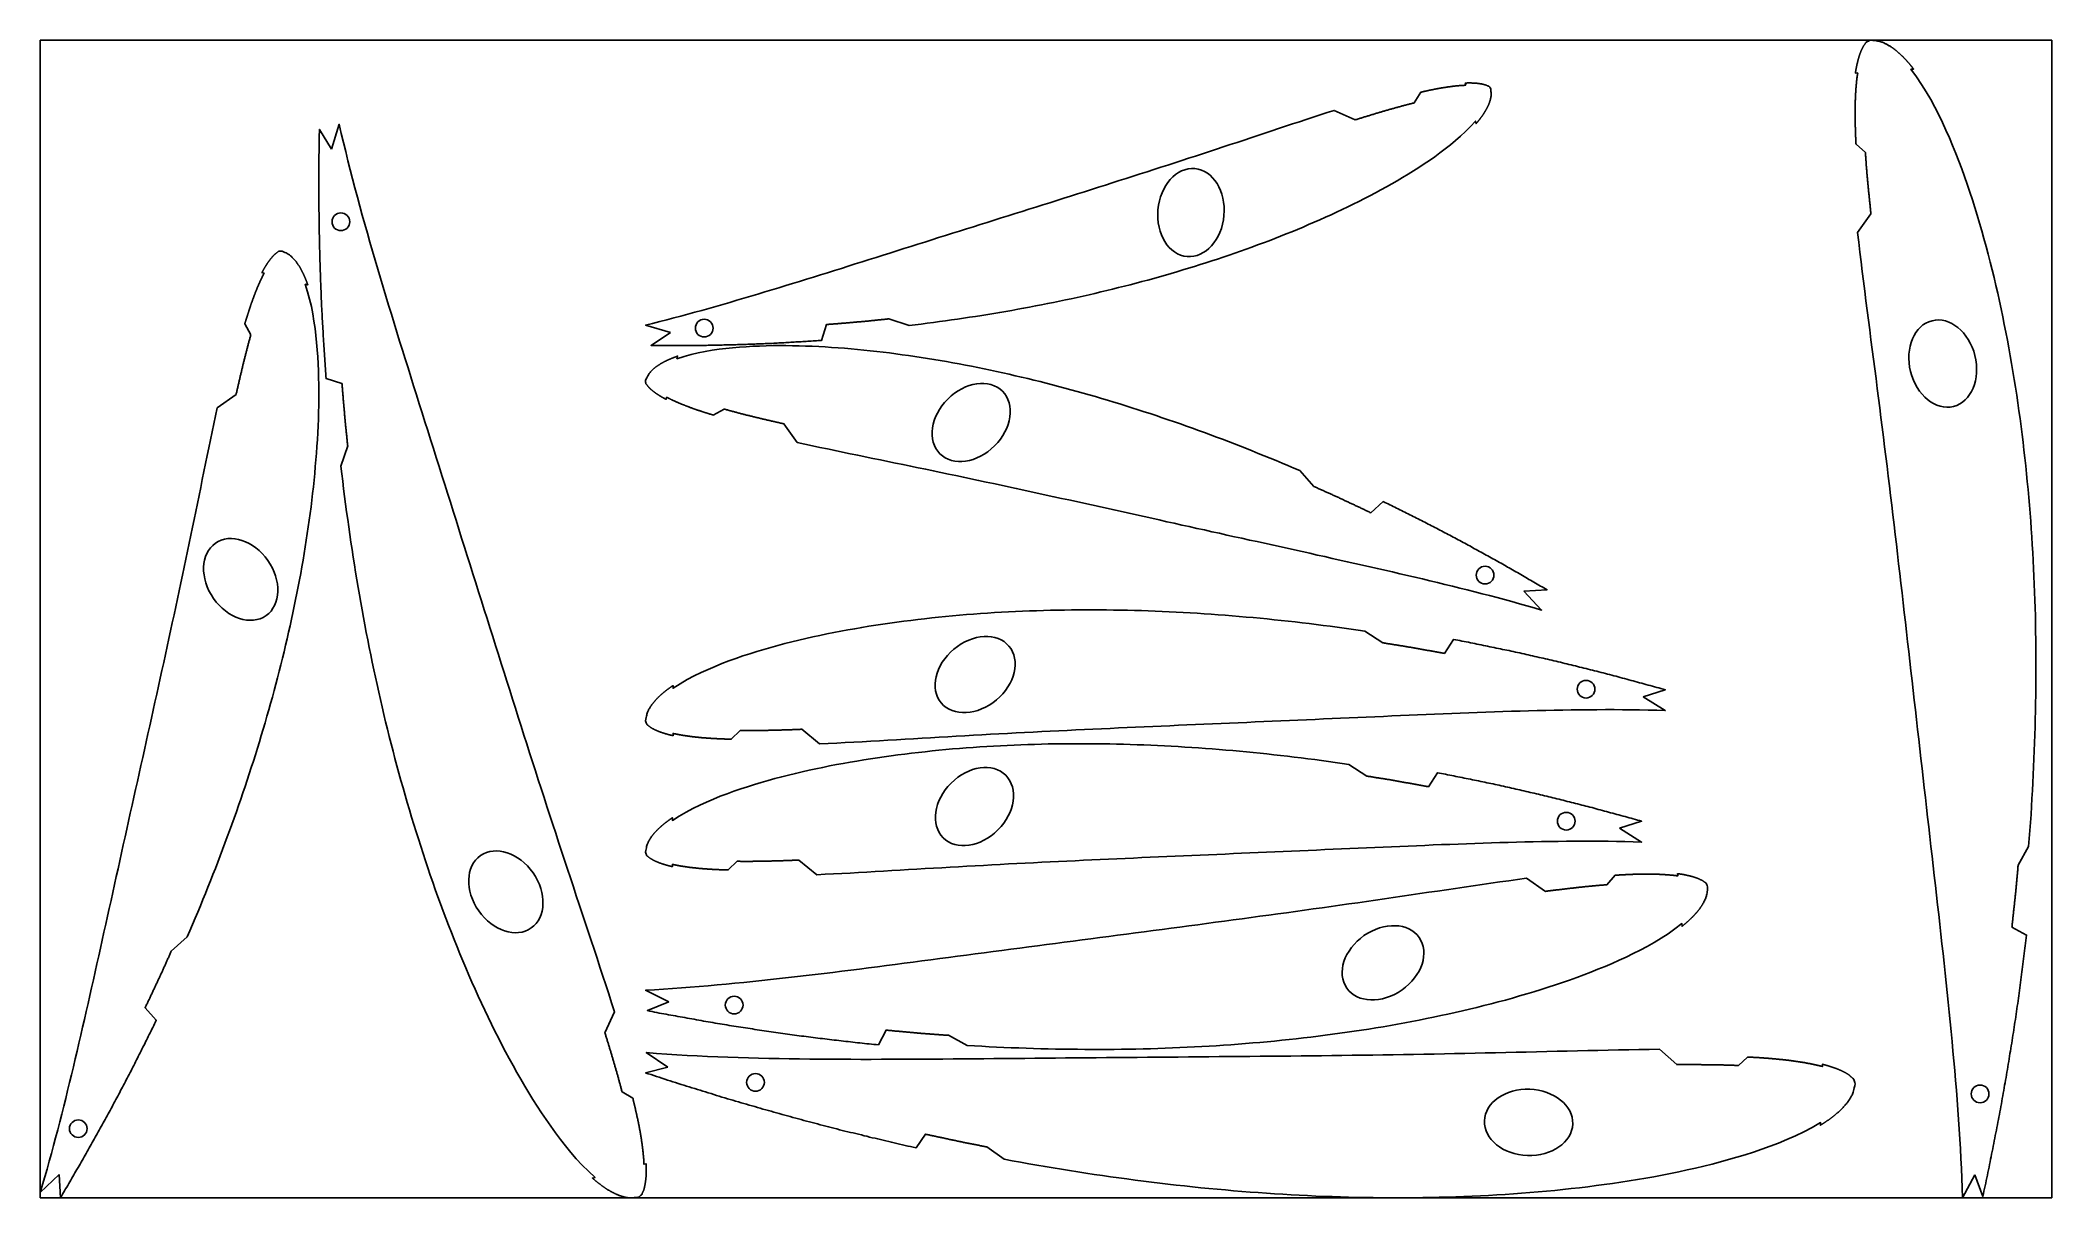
# Model space of a CAD drawing. Header units: metres. Extents: x 0 to 910, y 0 to 524.
import ezdxf

# ---------------------------------------------------------------- set-up
doc = ezdxf.new("R2010")
doc.units = ezdxf.units.M

msp = doc.modelspace()

# ---------------------------------------------------------------- linework, layer by layer
for points in [[(0, 0), (910, 0), (910, 523.97), (0, 523.97)], [(875.15, 10.41), (878.82, 0.64), (879.07, 1.84), (879.33, 3.04), (879.59, 4.24), (879.85, 5.44), (880.12, 6.64), (880.39, 7.83), (880.65, 9.03), (880.9, 10.23), (881.15, 11.43), (881.39, 12.63), (881.63, 13.82), (881.86, 15.02), (882.1, 16.22), (882.33, 17.41), (882.57, 18.61), (882.81, 19.81), (883.04, 21), (883.28, 22.2), (883.51, 23.4), (883.75, 24.59), (883.98, 25.79), (884.22, 26.99), (884.46, 28.19), (884.71, 29.38), (884.95, 30.58), (885.19, 31.78), (885.42, 32.97), (885.65, 34.17), (885.88, 35.37), (886.1, 36.56), (886.31, 37.76), (886.53, 38.95), (886.75, 40.15), (886.97, 41.34), (887.19, 42.54), (887.41, 43.74), (887.63, 44.93), (887.84, 46.13), (888.05, 47.32), (888.26, 48.52), (888.47, 49.71), (888.68, 50.91), (888.89, 52.1), (889.09, 53.3), (889.3, 54.49), (889.5, 55.69), (889.7, 56.88), (889.91, 58.07), (890.11, 59.27), (890.31, 60.46), (890.51, 61.66), (890.71, 62.85), (890.91, 64.05), (891.1, 65.24), (891.3, 66.43), (891.49, 67.63), (891.68, 68.82), (891.87, 70.02), (892.06, 71.21), (892.24, 72.4), (892.43, 73.6), (892.62, 74.79), (892.8, 75.98), (892.98, 77.18), (893.17, 78.37), (893.35, 79.56), (893.53, 80.75), (893.72, 81.95), (893.9, 83.14), (894.08, 84.33), (894.25, 85.53), (894.42, 86.72), (894.58, 87.91), (894.74, 89.1), (894.9, 90.29), (895.05, 91.48), (895.21, 92.68), (895.37, 93.87), (895.53, 95.06), (895.7, 96.25), (895.86, 97.44), (896.02, 98.63), (896.18, 99.83), (896.34, 101.02), (896.49, 102.21), (896.65, 103.4), (896.8, 104.59), (896.96, 105.78), (897.12, 106.97), (897.27, 108.16), (897.43, 109.36), (897.58, 110.55), (897.73, 111.74), (897.88, 112.93), (898.02, 114.12), (898.16, 115.31), (898.3, 116.5), (898.44, 117.69), (898.58, 118.88), (891.96, 122.47), (892.01, 122.87), (892.06, 123.28), (892.1, 123.69), (892.15, 124.1), (892.2, 124.51), (892.24, 124.92), (892.29, 125.32), (892.33, 125.73), (892.37, 126.14), (892.42, 126.55), (892.46, 126.96), (892.51, 127.36), (892.55, 127.77), (892.59, 128.18), (892.63, 128.59), (892.68, 129), (892.72, 129.4), (892.76, 129.81), (892.81, 130.22), (892.85, 130.63), (892.89, 131.04), (892.94, 131.45), (892.98, 131.85), (893.02, 132.26), (893.07, 132.67), (893.11, 133.08), (893.16, 133.49), (893.2, 133.89), (893.24, 134.3), (893.29, 134.71), (893.33, 135.12), (893.38, 135.53), (893.42, 135.93), (893.46, 136.34), (893.51, 136.75), (893.55, 137.16), (893.59, 137.57), (893.63, 137.97), (893.68, 138.38), (893.72, 138.79), (893.76, 139.2), (893.8, 139.61), (893.84, 140.01), (893.88, 140.42), (893.92, 140.83), (893.96, 141.24), (894, 141.65), (894.04, 142.05), (894.08, 142.46), (894.11, 142.87), (894.15, 143.28), (894.19, 143.68), (894.22, 144.09), (894.26, 144.5), (894.29, 144.91), (894.33, 145.31), (894.36, 145.72), (894.4, 146.13), (894.43, 146.54), (894.47, 146.94), (894.5, 147.35), (894.54, 147.76), (894.58, 148.17), (894.61, 148.57), (894.65, 148.98), (894.68, 149.39), (894.72, 149.8), (894.76, 150.2), (894.8, 150.61), (899.54, 159.04), (899.83, 162.65), (900.1, 166.26), (900.36, 169.87), (900.62, 173.48), (900.85, 177.09), (901.05, 180.7), (901.25, 184.3), (901.44, 187.9), (901.63, 191.51), (901.81, 195.11), (901.96, 198.71), (902.11, 202.32), (902.25, 205.92), (902.36, 209.52), (902.45, 213.11), (902.54, 216.71), (902.63, 220.31), (902.7, 223.9), (902.76, 227.5), (902.8, 231.09), (902.84, 234.69), (902.85, 238.28), (902.85, 241.87), (902.85, 245.46), (902.83, 249.05), (902.77, 252.64), (902.71, 256.22), (902.66, 259.81), (902.58, 263.4), (902.47, 266.98), (902.37, 270.56), (902.25, 274.15), (902.11, 277.73), (901.95, 281.31), (901.78, 284.89), (901.6, 288.46), (901.41, 292.04), (901.2, 295.62), (900.97, 299.19), (900.71, 302.77), (900.47, 306.34), (900.2, 309.91), (899.9, 313.48), (899.6, 317.05), (899.28, 320.62), (898.92, 324.19), (898.56, 327.75), (898.21, 331.32), (897.82, 334.88), (897.4, 338.45), (896.99, 342.01), (896.55, 345.57), (896.1, 349.13), (895.64, 352.69), (895.16, 356.24), (894.65, 359.8), (894.13, 363.35), (893.59, 366.91), (893.01, 370.46), (892.43, 374.01), (891.85, 377.56), (891.21, 381.1), (890.56, 384.65), (889.92, 388.2), (889.24, 391.74), (888.54, 395.28), (887.83, 398.82), (887.08, 402.36), (886.31, 405.9), (885.53, 409.44), (884.73, 412.97), (883.88, 416.5), (883.02, 420.03), (882.14, 423.56), (881.25, 427.09), (880.31, 430.62), (879.34, 434.14), (878.37, 437.66), (877.36, 441.18), (876.29, 444.7), (875.19, 448.21), (874.08, 451.73), (872.93, 455.24), (871.75, 458.75), (870.53, 462.25), (869.24, 465.75), (867.91, 469.25), (866.56, 472.75), (865.14, 476.24), (863.68, 479.73), (862.14, 483.21), (860.54, 486.69), (858.86, 490.16), (857.09, 493.63), (855.23, 497.09), (853.25, 500.54), (851.13, 503.99), (848.82, 507.42), (846.28, 510.83), (847.48, 510.91), (847.38, 511.05), (847.27, 511.19), (847.16, 511.33), (847.05, 511.47), (846.95, 511.6), (846.84, 511.74), (846.73, 511.88), (846.62, 512.02), (846.51, 512.16), (846.4, 512.29), (846.29, 512.43), (846.17, 512.57), (846.06, 512.71), (845.95, 512.84), (845.83, 512.98), (845.72, 513.12), (845.6, 513.26), (845.49, 513.39), (845.37, 513.53), (845.25, 513.67), (845.13, 513.81), (845.01, 513.94), (844.89, 514.08), (844.76, 514.22), (844.64, 514.35), (844.51, 514.49), (844.39, 514.63), (844.27, 514.76), (844.14, 514.9), (844.02, 515.04), (843.89, 515.17), (843.76, 515.31), (843.64, 515.45), (843.51, 515.58), (843.38, 515.72), (843.25, 515.86), (843.12, 515.99), (842.99, 516.13), (842.86, 516.27), (842.73, 516.4), (842.59, 516.54), (842.45, 516.67), (842.32, 516.81), (842.18, 516.95), (842.04, 517.08), (841.9, 517.22), (841.75, 517.35), (841.61, 517.49), (841.46, 517.62), (841.32, 517.76), (841.17, 517.89), (841.02, 518.03), (840.87, 518.16), (840.72, 518.3), (840.57, 518.43), (840.41, 518.57), (840.26, 518.7), (840.1, 518.84), (839.94, 518.97), (839.77, 519.11), (839.61, 519.24), (839.44, 519.37), (839.28, 519.51), (839.11, 519.64), (838.93, 519.77), (838.76, 519.91), (838.58, 520.04), (838.4, 520.17), (838.22, 520.31), (838.04, 520.44), (837.85, 520.57), (837.66, 520.7), (837.47, 520.84), (837.27, 520.97), (837.07, 521.1), (836.86, 521.23), (836.65, 521.36), (836.43, 521.49), (836.21, 521.62), (835.98, 521.75), (835.74, 521.88), (835.5, 522.01), (835.26, 522.14), (835.02, 522.26), (834.77, 522.39), (834.52, 522.52), (834.27, 522.65), (834, 522.78), (833.71, 522.9), (833.4, 523.02), (833.05, 523.15), (832.66, 523.26), (832.22, 523.38), (831.72, 523.49), (831.16, 523.6), (830.53, 523.7), (829.82, 523.79), (829.02, 523.88), (828.14, 523.97), (828.13, 523.97), (827.52, 523.78), (827.04, 523.6), (826.65, 523.43), (826.35, 523.26), (826.12, 523.1), (825.95, 522.94), (825.82, 522.79), (825.72, 522.63), (825.63, 522.48), (825.54, 522.33), (825.44, 522.18), (825.34, 522.02), (825.23, 521.87), (825.12, 521.72), (825.01, 521.57), (824.9, 521.41), (824.81, 521.26), (824.71, 521.11), (824.63, 520.96), (824.55, 520.81), (824.47, 520.65), (824.39, 520.5), (824.31, 520.35), (824.24, 520.2), (824.17, 520.05), (824.09, 519.9), (824.02, 519.75), (823.95, 519.6), (823.88, 519.45), (823.82, 519.3), (823.75, 519.15), (823.69, 519), (823.63, 518.85), (823.57, 518.7), (823.51, 518.55), (823.46, 518.4), (823.4, 518.25), (823.34, 518.1), (823.29, 517.95), (823.23, 517.8), (823.18, 517.65), (823.13, 517.5), (823.08, 517.36), (823.03, 517.21), (822.98, 517.06), (822.93, 516.91), (822.88, 516.76), (822.83, 516.61), (822.79, 516.46), (822.74, 516.31), (822.7, 516.17), (822.65, 516.02), (822.61, 515.87), (822.57, 515.72), (822.52, 515.57), (822.48, 515.42), (822.44, 515.27), (822.4, 515.13), (822.36, 514.98), (822.33, 514.83), (822.29, 514.68), (822.25, 514.53), (822.21, 514.39), (822.18, 514.24), (822.14, 514.09), (822.11, 513.94), (822.07, 513.79), (822.04, 513.65), (822, 513.5), (821.97, 513.35), (821.93, 513.2), (821.9, 513.05), (821.87, 512.91), (821.83, 512.76), (821.8, 512.61), (821.77, 512.46), (821.74, 512.31), (821.71, 512.17), (821.68, 512.02), (821.65, 511.87), (821.62, 511.72), (821.59, 511.58), (821.56, 511.43), (821.54, 511.28), (821.51, 511.13), (821.48, 510.99), (821.46, 510.84), (821.43, 510.69), (821.41, 510.55), (821.38, 510.4), (821.36, 510.25), (821.33, 510.1), (821.31, 509.96), (821.28, 509.81), (821.26, 509.66), (821.24, 509.52), (821.21, 509.37), (821.19, 509.22), (821.17, 509.07), (822.19, 509.15), (822.14, 508.82), (822.09, 508.49), (822.05, 508.16), (822, 507.83), (821.96, 507.51), (821.91, 507.18), (821.87, 506.85), (821.83, 506.52), (821.79, 506.19), (821.76, 505.87), (821.72, 505.54), (821.69, 505.21), (821.65, 504.89), (821.62, 504.56), (821.59, 504.23), (821.56, 503.91), (821.53, 503.58), (821.5, 503.25), (821.48, 502.93), (821.45, 502.6), (821.43, 502.27), (821.4, 501.95), (821.38, 501.62), (821.35, 501.29), (821.33, 500.97), (821.31, 500.64), (821.29, 500.31), (821.27, 499.99), (821.26, 499.66), (821.24, 499.34), (821.22, 499.01), (821.21, 498.68), (821.19, 498.36), (821.18, 498.03), (821.17, 497.71), (821.15, 497.38), (821.14, 497.06), (821.13, 496.73), (821.12, 496.41), (821.11, 496.08), (821.1, 495.75), (821.09, 495.43), (821.08, 495.1), (821.07, 494.78), (821.07, 494.45), (821.06, 494.13), (821.05, 493.8), (821.05, 493.48), (821.04, 493.15), (821.04, 492.83), (821.04, 492.5), (821.04, 492.18), (821.03, 491.85), (821.03, 491.53), (821.03, 491.2), (821.03, 490.88), (821.03, 490.55), (821.04, 490.23), (821.04, 489.9), (821.04, 489.58), (821.04, 489.26), (821.05, 488.93), (821.05, 488.61), (821.05, 488.28), (821.06, 487.96), (821.06, 487.63), (821.07, 487.31), (821.08, 486.98), (821.08, 486.66), (821.09, 486.34), (821.1, 486.01), (821.1, 485.69), (821.11, 485.36), (821.12, 485.04), (821.13, 484.72), (821.14, 484.39), (821.15, 484.07), (821.16, 483.74), (821.17, 483.42), (821.18, 483.09), (821.19, 482.77), (821.2, 482.45), (821.21, 482.12), (821.22, 481.8), (821.23, 481.48), (821.25, 481.15), (821.26, 480.83), (821.27, 480.5), (821.28, 480.18), (821.3, 479.86), (821.31, 479.53), (821.33, 479.21), (821.34, 478.88), (821.36, 478.56), (821.38, 478.24), (821.39, 477.91), (821.41, 477.59), (821.43, 477.27), (821.45, 476.94), (825.68, 473.19), (825.7, 472.79), (825.73, 472.38), (825.76, 471.98), (825.78, 471.58), (825.81, 471.17), (825.84, 470.77), (825.87, 470.37), (825.9, 469.96), (825.93, 469.56), (825.96, 469.16), (825.99, 468.76), (826.02, 468.35), (826.05, 467.95), (826.08, 467.55), (826.11, 467.14), (826.14, 466.74), (826.17, 466.34), (826.21, 465.94), (826.24, 465.53), (826.27, 465.13), (826.31, 464.73), (826.34, 464.32), (826.37, 463.92), (826.41, 463.52), (826.45, 463.12), (826.48, 462.71), (826.52, 462.31), (826.55, 461.91), (826.59, 461.51), (826.63, 461.1), (826.66, 460.7), (826.7, 460.3), (826.74, 459.9), (826.77, 459.49), (826.81, 459.09), (826.85, 458.69), (826.89, 458.29), (826.92, 457.89), (826.96, 457.48), (827, 457.08), (827.04, 456.68), (827.08, 456.28), (827.12, 455.87), (827.16, 455.47), (827.2, 455.07), (827.24, 454.67), (827.28, 454.26), (827.32, 453.86), (827.36, 453.46), (827.4, 453.06), (827.44, 452.66), (827.48, 452.25), (827.52, 451.85), (827.56, 451.45), (827.6, 451.05), (827.65, 450.65), (827.69, 450.24), (827.73, 449.84), (827.77, 449.44), (827.82, 449.04), (827.86, 448.63), (827.9, 448.23), (827.94, 447.83), (827.99, 447.43), (828.03, 447.03), (828.07, 446.62), (828.12, 446.22), (828.16, 445.82), (828.21, 445.42), (822.13, 436.89), (822.65, 432.48), (823.18, 428.07), (823.72, 423.66), (824.27, 419.26), (824.82, 414.85), (825.38, 410.44), (825.95, 406.03), (826.51, 401.63), (827.08, 397.22), (827.65, 392.81), (828.22, 388.41), (828.8, 384), (829.37, 379.59), (829.93, 375.19), (830.5, 370.78), (831.07, 366.37), (831.63, 361.97), (832.19, 357.56), (832.74, 353.15), (833.29, 348.74), (833.85, 344.33), (834.39, 339.93), (834.94, 335.52), (835.48, 331.11), (836.01, 326.7), (836.55, 322.29), (837.08, 317.88), (837.61, 313.47), (838.13, 309.06), (838.66, 304.65), (839.18, 300.24), (839.7, 295.83), (840.21, 291.42), (840.73, 287.01), (841.24, 282.6), (841.75, 278.19), (842.25, 273.78), (842.76, 269.36), (843.27, 264.95), (843.77, 260.54), (844.28, 256.13), (844.78, 251.72), (845.28, 247.31), (845.78, 242.9), (846.28, 238.48), (846.78, 234.07), (847.28, 229.66), (847.78, 225.25), (848.28, 220.84), (848.79, 216.43), (849.29, 212.02), (849.79, 207.6), (850.29, 203.19), (850.79, 198.78), (851.3, 194.37), (851.8, 189.96), (852.3, 185.55), (852.81, 181.14), (853.31, 176.72), (853.82, 172.31), (854.32, 167.9), (854.83, 163.49), (855.33, 159.08), (855.83, 154.67), (856.34, 150.26), (856.84, 145.84), (857.34, 141.43), (857.84, 137.02), (858.34, 132.61), (858.84, 128.2), (859.33, 123.79), (859.82, 119.37), (860.31, 114.96), (860.8, 110.55), (861.27, 106.13), (861.74, 101.72), (862.21, 97.31), (862.68, 92.89), (863.14, 88.48), (863.59, 84.06), (864.02, 79.65), (864.46, 75.23), (864.88, 70.81), (865.3, 66.4), (865.7, 61.98), (866.09, 57.56), (866.47, 53.14), (866.84, 48.72), (867.19, 44.3), (867.52, 39.87), (867.84, 35.45), (868.13, 31.02), (868.41, 26.59), (868.68, 22.17), (868.92, 17.74), (869.13, 13.3), (869.32, 8.87), (869.49, 4.44), (869.63, 0), (875.15, 10.41)], [(285.11, 391.6), (276.32, 385.79), (277.1, 385.79), (277.89, 385.79), (278.68, 385.78), (279.46, 385.78), (280.25, 385.78), (281.03, 385.78), (281.82, 385.78), (282.6, 385.77), (283.39, 385.77), (284.18, 385.77), (284.96, 385.77), (285.75, 385.76), (286.54, 385.76), (287.32, 385.75), (288.11, 385.75), (288.9, 385.74), (289.68, 385.74), (290.47, 385.73), (291.26, 385.74), (292.04, 385.74), (292.82, 385.75), (293.61, 385.76), (294.39, 385.77), (295.17, 385.78), (295.96, 385.78), (296.74, 385.79), (297.52, 385.8), (298.3, 385.81), (299.09, 385.82), (299.87, 385.83), (300.65, 385.84), (301.44, 385.85), (302.22, 385.86), (303, 385.88), (303.78, 385.89), (304.56, 385.91), (305.34, 385.92), (306.12, 385.94), (306.91, 385.96), (307.69, 385.97), (308.47, 385.99), (309.25, 386.01), (310.03, 386.03), (310.81, 386.05), (311.59, 386.07), (312.37, 386.09), (313.15, 386.11), (313.93, 386.13), (314.71, 386.15), (315.49, 386.17), (316.27, 386.2), (317.05, 386.22), (317.82, 386.25), (318.6, 386.27), (319.38, 386.3), (320.16, 386.33), (320.94, 386.35), (321.71, 386.38), (322.49, 386.41), (323.27, 386.44), (324.05, 386.47), (324.82, 386.5), (325.6, 386.53), (326.38, 386.56), (327.16, 386.59), (327.93, 386.62), (328.71, 386.66), (329.49, 386.69), (330.26, 386.72), (331.04, 386.75), (331.82, 386.79), (332.59, 386.83), (333.37, 386.87), (334.14, 386.92), (334.91, 386.96), (335.68, 387.01), (336.46, 387.06), (337.23, 387.11), (338, 387.15), (338.78, 387.2), (339.55, 387.24), (340.32, 387.28), (341.1, 387.33), (341.87, 387.37), (342.65, 387.41), (343.42, 387.46), (344.19, 387.51), (344.96, 387.56), (345.74, 387.61), (346.51, 387.65), (347.28, 387.7), (348.05, 387.75), (348.83, 387.8), (349.6, 387.84), (350.37, 387.89), (351.14, 387.94), (351.92, 387.99), (352.69, 388.04), (353.46, 388.1), (355.71, 395.29), (356.12, 395.32), (356.53, 395.35), (356.95, 395.38), (357.36, 395.41), (357.77, 395.44), (358.18, 395.47), (358.59, 395.5), (359, 395.53), (359.41, 395.56), (359.82, 395.59), (360.23, 395.62), (360.64, 395.65), (361.05, 395.68), (361.46, 395.72), (361.87, 395.75), (362.27, 395.78), (362.68, 395.82), (363.09, 395.85), (363.5, 395.89), (363.91, 395.93), (364.32, 395.96), (364.73, 396), (365.14, 396.03), (365.54, 396.07), (365.95, 396.1), (366.36, 396.14), (366.77, 396.17), (367.18, 396.21), (367.59, 396.24), (368, 396.28), (368.41, 396.31), (368.82, 396.35), (369.23, 396.38), (369.63, 396.42), (370.04, 396.45), (370.45, 396.49), (370.86, 396.52), (371.27, 396.56), (371.68, 396.59), (372.09, 396.63), (372.5, 396.67), (372.9, 396.7), (373.31, 396.74), (373.72, 396.78), (374.13, 396.82), (374.53, 396.86), (374.94, 396.9), (375.35, 396.94), (375.76, 396.98), (376.16, 397.03), (376.57, 397.07), (376.98, 397.11), (377.38, 397.15), (377.79, 397.2), (378.2, 397.24), (378.6, 397.28), (379.01, 397.33), (379.42, 397.37), (379.83, 397.41), (380.23, 397.45), (380.64, 397.5), (381.05, 397.54), (381.45, 397.58), (381.86, 397.62), (382.27, 397.66), (382.67, 397.7), (383.08, 397.75), (383.49, 397.79), (383.9, 397.83), (393.07, 394.82), (395.82, 395.15), (398.57, 395.48), (401.31, 395.83), (404.05, 396.19), (406.79, 396.57), (409.53, 396.95), (412.26, 397.33), (415, 397.72), (417.73, 398.12), (420.46, 398.53), (423.18, 398.94), (425.9, 399.37), (428.62, 399.82), (431.34, 400.28), (434.05, 400.74), (436.77, 401.2), (439.48, 401.68), (442.19, 402.16), (444.89, 402.65), (447.6, 403.16), (450.3, 403.67), (452.99, 404.2), (455.69, 404.73), (458.38, 405.27), (461.07, 405.84), (463.75, 406.4), (466.44, 406.97), (469.12, 407.56), (471.8, 408.16), (474.47, 408.76), (477.15, 409.37), (479.82, 410.01), (482.48, 410.65), (485.15, 411.3), (487.81, 411.96), (490.47, 412.62), (493.12, 413.3), (495.77, 414), (498.42, 414.71), (501.07, 415.42), (503.71, 416.14), (506.35, 416.88), (508.99, 417.63), (511.62, 418.4), (514.25, 419.18), (516.88, 419.97), (519.51, 420.76), (522.13, 421.57), (524.74, 422.39), (527.36, 423.23), (529.97, 424.07), (532.58, 424.93), (535.18, 425.79), (537.79, 426.67), (540.39, 427.56), (542.98, 428.47), (545.57, 429.39), (548.16, 430.34), (550.74, 431.29), (553.32, 432.25), (555.9, 433.23), (558.46, 434.23), (561.03, 435.23), (563.6, 436.25), (566.16, 437.29), (568.72, 438.33), (571.27, 439.4), (573.82, 440.49), (576.36, 441.59), (578.9, 442.7), (581.43, 443.84), (583.96, 444.99), (586.49, 446.16), (589.01, 447.34), (591.53, 448.54), (594.03, 449.78), (596.54, 451.01), (599.04, 452.27), (601.53, 453.56), (604.01, 454.89), (606.49, 456.23), (608.97, 457.58), (611.43, 458.97), (613.9, 460.38), (616.35, 461.82), (618.79, 463.31), (621.22, 464.82), (623.64, 466.36), (626.06, 467.95), (628.46, 469.57), (630.85, 471.25), (633.23, 472.96), (635.59, 474.75), (637.93, 476.6), (640.25, 478.52), (642.55, 480.53), (644.82, 482.65), (647.05, 484.92), (649.24, 487.35), (649.55, 486.18), (649.63, 486.28), (649.72, 486.38), (649.8, 486.48), (649.89, 486.57), (649.97, 486.67), (650.05, 486.77), (650.14, 486.87), (650.22, 486.97), (650.3, 487.07), (650.39, 487.17), (650.47, 487.27), (650.55, 487.37), (650.64, 487.47), (650.72, 487.57), (650.8, 487.68), (650.88, 487.78), (650.96, 487.88), (651.05, 487.99), (651.13, 488.09), (651.21, 488.2), (651.29, 488.31), (651.37, 488.42), (651.45, 488.52), (651.53, 488.63), (651.61, 488.74), (651.7, 488.85), (651.78, 488.96), (651.86, 489.07), (651.94, 489.18), (652.02, 489.29), (652.1, 489.4), (652.18, 489.51), (652.26, 489.62), (652.34, 489.73), (652.42, 489.84), (652.5, 489.95), (652.58, 490.07), (652.66, 490.18), (652.74, 490.3), (652.81, 490.41), (652.89, 490.53), (652.97, 490.65), (653.05, 490.77), (653.13, 490.89), (653.2, 491.01), (653.28, 491.13), (653.36, 491.25), (653.44, 491.38), (653.51, 491.5), (653.59, 491.63), (653.67, 491.75), (653.74, 491.88), (653.82, 492.01), (653.89, 492.13), (653.97, 492.26), (654.04, 492.39), (654.12, 492.53), (654.19, 492.66), (654.27, 492.8), (654.34, 492.93), (654.41, 493.07), (654.48, 493.21), (654.56, 493.35), (654.63, 493.49), (654.7, 493.64), (654.77, 493.78), (654.84, 493.93), (654.91, 494.07), (654.98, 494.22), (655.05, 494.38), (655.12, 494.53), (655.19, 494.68), (655.26, 494.84), (655.32, 495), (655.39, 495.17), (655.45, 495.33), (655.52, 495.51), (655.58, 495.68), (655.64, 495.86), (655.7, 496.04), (655.76, 496.23), (655.82, 496.42), (655.88, 496.62), (655.94, 496.81), (656, 497), (656.05, 497.2), (656.11, 497.4), (656.16, 497.61), (656.21, 497.83), (656.26, 498.08), (656.3, 498.34), (656.33, 498.64), (656.35, 498.97), (656.36, 499.35), (656.35, 499.77), (656.34, 500.23), (656.31, 500.76), (656.26, 501.34), (656.2, 501.99), (656.2, 502), (655.98, 502.4), (655.79, 502.71), (655.62, 502.92), (655.47, 503.06), (655.34, 503.15), (655.22, 503.2), (655.1, 503.22), (654.98, 503.24), (654.87, 503.27), (654.74, 503.32), (654.62, 503.38), (654.49, 503.44), (654.36, 503.5), (654.24, 503.56), (654.11, 503.62), (653.99, 503.66), (653.87, 503.71), (653.75, 503.74), (653.63, 503.78), (653.51, 503.81), (653.39, 503.84), (653.27, 503.88), (653.16, 503.91), (653.04, 503.94), (652.92, 503.97), (652.8, 504), (652.68, 504.03), (652.57, 504.06), (652.45, 504.08), (652.33, 504.11), (652.22, 504.13), (652.1, 504.15), (651.99, 504.17), (651.87, 504.2), (651.75, 504.22), (651.64, 504.24), (651.52, 504.25), (651.41, 504.27), (651.3, 504.29), (651.18, 504.31), (651.07, 504.32), (650.95, 504.34), (650.84, 504.36), (650.72, 504.37), (650.61, 504.39), (650.5, 504.4), (650.38, 504.41), (650.27, 504.42), (650.16, 504.44), (650.04, 504.45), (649.93, 504.46), (649.82, 504.47), (649.71, 504.48), (649.59, 504.49), (649.48, 504.5), (649.37, 504.51), (649.26, 504.51), (649.14, 504.52), (649.03, 504.53), (648.92, 504.54), (648.81, 504.54), (648.7, 504.55), (648.59, 504.55), (648.47, 504.56), (648.36, 504.56), (648.25, 504.57), (648.14, 504.57), (648.03, 504.58), (647.92, 504.58), (647.81, 504.59), (647.7, 504.59), (647.59, 504.59), (647.48, 504.6), (647.36, 504.6), (647.25, 504.6), (647.14, 504.6), (647.03, 504.61), (646.92, 504.61), (646.81, 504.61), (646.7, 504.61), (646.59, 504.61), (646.48, 504.61), (646.37, 504.61), (646.26, 504.61), (646.15, 504.61), (646.04, 504.61), (645.93, 504.6), (645.82, 504.6), (645.72, 504.6), (645.61, 504.6), (645.5, 504.6), (645.39, 504.59), (645.28, 504.59), (645.17, 504.59), (645.06, 504.58), (644.95, 504.58), (644.84, 504.58), (644.73, 504.57), (644.63, 504.57), (644.89, 503.58), (644.68, 503.57), (644.47, 503.56), (644.25, 503.55), (644.04, 503.54), (643.83, 503.53), (643.62, 503.52), (643.41, 503.51), (643.2, 503.49), (642.99, 503.48), (642.78, 503.46), (642.57, 503.45), (642.36, 503.43), (642.15, 503.42), (641.94, 503.4), (641.73, 503.38), (641.52, 503.36), (641.31, 503.34), (641.1, 503.32), (640.89, 503.3), (640.68, 503.28), (640.47, 503.26), (640.27, 503.24), (640.06, 503.21), (639.85, 503.19), (639.64, 503.17), (639.43, 503.14), (639.23, 503.12), (639.02, 503.09), (638.81, 503.07), (638.6, 503.04), (638.39, 503.02), (638.19, 502.99), (637.98, 502.96), (637.77, 502.93), (637.57, 502.91), (637.36, 502.88), (637.15, 502.85), (636.95, 502.82), (636.74, 502.79), (636.53, 502.76), (636.33, 502.73), (636.12, 502.7), (635.92, 502.67), (635.71, 502.63), (635.5, 502.6), (635.3, 502.57), (635.09, 502.54), (634.89, 502.5), (634.68, 502.47), (634.48, 502.44), (634.27, 502.4), (634.07, 502.37), (633.86, 502.34), (633.66, 502.3), (633.45, 502.27), (633.25, 502.23), (633.04, 502.19), (632.84, 502.16), (632.63, 502.12), (632.43, 502.08), (632.22, 502.05), (632.02, 502.01), (631.82, 501.97), (631.61, 501.93), (631.41, 501.89), (631.2, 501.85), (631, 501.82), (630.8, 501.78), (630.59, 501.74), (630.39, 501.7), (630.18, 501.65), (629.98, 501.61), (629.78, 501.57), (629.57, 501.53), (629.37, 501.49), (629.17, 501.45), (628.97, 501.41), (628.76, 501.36), (628.56, 501.32), (628.36, 501.28), (628.15, 501.24), (627.95, 501.19), (627.75, 501.15), (627.55, 501.11), (627.34, 501.06), (627.14, 501.02), (626.94, 500.97), (626.74, 500.93), (626.53, 500.88), (626.33, 500.84), (626.13, 500.79), (625.93, 500.75), (625.72, 500.7), (625.52, 500.66), (625.32, 500.61), (625.12, 500.57), (624.91, 500.52), (624.71, 500.48), (624.51, 500.43), (621.62, 495.62), (621.22, 495.52), (620.83, 495.43), (620.44, 495.33), (620.05, 495.23), (619.66, 495.13), (619.27, 495.02), (618.88, 494.92), (618.48, 494.82), (618.09, 494.72), (617.7, 494.62), (617.31, 494.51), (616.92, 494.41), (616.53, 494.31), (616.14, 494.2), (615.75, 494.1), (615.36, 493.99), (614.97, 493.88), (614.58, 493.78), (614.19, 493.67), (613.8, 493.56), (613.41, 493.46), (613.02, 493.35), (612.63, 493.24), (612.25, 493.13), (611.86, 493.02), (611.47, 492.91), (611.08, 492.8), (610.69, 492.69), (610.3, 492.57), (609.91, 492.46), (609.53, 492.35), (609.14, 492.24), (608.75, 492.12), (608.36, 492.01), (607.97, 491.9), (607.59, 491.78), (607.2, 491.67), (606.81, 491.56), (606.42, 491.44), (606.03, 491.33), (605.65, 491.21), (605.26, 491.1), (604.87, 490.98), (604.49, 490.87), (604.1, 490.75), (603.71, 490.63), (603.32, 490.52), (602.94, 490.4), (602.55, 490.28), (602.16, 490.17), (601.78, 490.05), (601.39, 489.93), (601, 489.81), (600.62, 489.7), (600.23, 489.58), (599.84, 489.46), (599.46, 489.34), (599.07, 489.22), (598.68, 489.1), (598.3, 488.98), (597.91, 488.86), (597.53, 488.74), (597.14, 488.62), (596.75, 488.5), (596.37, 488.38), (595.98, 488.26), (595.59, 488.14), (595.21, 488.02), (594.82, 487.9), (585.3, 492.21), (582.16, 491.2), (579.03, 490.18), (575.89, 489.15), (572.76, 488.12), (569.63, 487.09), (566.5, 486.05), (563.37, 485.02), (560.23, 483.98), (557.1, 482.94), (553.97, 481.9), (550.84, 480.86), (547.71, 479.82), (544.58, 478.78), (541.45, 477.74), (538.32, 476.71), (535.19, 475.67), (532.06, 474.64), (528.92, 473.61), (525.79, 472.58), (522.66, 471.55), (519.52, 470.53), (516.39, 469.51), (513.25, 468.49), (510.11, 467.47), (506.98, 466.45), (503.84, 465.44), (500.7, 464.43), (497.56, 463.42), (494.42, 462.41), (491.28, 461.4), (488.14, 460.4), (485, 459.4), (481.86, 458.4), (478.72, 457.4), (475.58, 456.4), (472.44, 455.4), (469.29, 454.41), (466.15, 453.42), (463.01, 452.42), (459.87, 451.43), (456.72, 450.43), (453.58, 449.44), (450.44, 448.45), (447.29, 447.46), (444.15, 446.47), (441, 445.48), (437.86, 444.49), (434.72, 443.5), (431.57, 442.51), (428.43, 441.52), (425.29, 440.53), (422.14, 439.54), (419, 438.55), (415.85, 437.56), (412.71, 436.57), (409.57, 435.58), (406.42, 434.59), (403.28, 433.59), (400.14, 432.6), (396.99, 431.61), (393.85, 430.62), (390.71, 429.62), (387.56, 428.63), (384.42, 427.64), (381.28, 426.65), (378.13, 425.66), (374.99, 424.67), (371.85, 423.67), (368.7, 422.69), (365.56, 421.7), (362.42, 420.7), (359.27, 419.72), (356.13, 418.73), (352.98, 417.75), (349.83, 416.77), (346.69, 415.79), (343.54, 414.82), (340.39, 413.85), (337.24, 412.88), (334.09, 411.92), (330.94, 410.95), (327.79, 410), (324.63, 409.05), (321.47, 408.11), (318.32, 407.17), (315.16, 406.24), (312, 405.31), (308.83, 404.39), (305.67, 403.49), (302.5, 402.59), (299.33, 401.69), (296.16, 400.81), (292.98, 399.94), (289.8, 399.09), (286.62, 398.24), (283.43, 397.41), (280.24, 396.59), (277.05, 395.79), (273.85, 395), (285.11, 391.6)], [(131.82, 474.68), (126.31, 483.55), (126.29, 482.4), (126.26, 481.24), (126.23, 480.09), (126.2, 478.93), (126.17, 477.78), (126.15, 476.63), (126.13, 475.48), (126.12, 474.33), (126.12, 473.18), (126.11, 472.03), (126.11, 470.88), (126.1, 469.73), (126.1, 468.59), (126.1, 467.44), (126.1, 466.29), (126.09, 465.14), (126.09, 464), (126.09, 462.85), (126.09, 461.7), (126.08, 460.55), (126.08, 459.41), (126.07, 458.26), (126.06, 457.11), (126.05, 455.96), (126.04, 454.81), (126.04, 453.66), (126.04, 452.52), (126.05, 451.37), (126.06, 450.23), (126.08, 449.09), (126.09, 447.94), (126.1, 446.8), (126.12, 445.66), (126.13, 444.51), (126.14, 443.37), (126.15, 442.23), (126.17, 441.08), (126.19, 439.94), (126.21, 438.8), (126.23, 437.66), (126.25, 436.52), (126.27, 435.38), (126.3, 434.24), (126.32, 433.1), (126.35, 431.96), (126.38, 430.82), (126.4, 429.68), (126.43, 428.54), (126.46, 427.4), (126.49, 426.26), (126.52, 425.12), (126.55, 423.98), (126.58, 422.85), (126.62, 421.71), (126.65, 420.57), (126.69, 419.43), (126.73, 418.3), (126.77, 417.16), (126.81, 416.03), (126.85, 414.89), (126.89, 413.75), (126.93, 412.62), (126.98, 411.48), (127.02, 410.35), (127.07, 409.21), (127.11, 408.08), (127.16, 406.95), (127.2, 405.81), (127.25, 404.68), (127.3, 403.54), (127.35, 402.41), (127.41, 401.28), (127.47, 400.15), (127.54, 399.02), (127.61, 397.89), (127.68, 396.76), (127.75, 395.64), (127.82, 394.51), (127.88, 393.38), (127.94, 392.25), (128.01, 391.12), (128.07, 389.99), (128.13, 388.86), (128.2, 387.73), (128.27, 386.6), (128.35, 385.48), (128.42, 384.35), (128.49, 383.22), (128.56, 382.09), (128.62, 380.96), (128.69, 379.83), (128.76, 378.71), (128.84, 377.58), (128.92, 376.45), (129, 375.33), (129.08, 374.21), (129.17, 373.08), (129.25, 371.96), (129.33, 370.83), (136.51, 368.57), (136.55, 368.16), (136.58, 367.75), (136.61, 367.34), (136.64, 366.93), (136.67, 366.52), (136.7, 366.11), (136.74, 365.71), (136.77, 365.3), (136.8, 364.89), (136.84, 364.48), (136.87, 364.07), (136.91, 363.66), (136.94, 363.25), (136.98, 362.84), (137.02, 362.43), (137.05, 362.02), (137.09, 361.62), (137.12, 361.21), (137.16, 360.8), (137.19, 360.39), (137.23, 359.98), (137.26, 359.57), (137.3, 359.16), (137.33, 358.75), (137.37, 358.35), (137.4, 357.94), (137.44, 357.53), (137.47, 357.12), (137.51, 356.71), (137.54, 356.3), (137.58, 355.89), (137.61, 355.48), (137.65, 355.07), (137.68, 354.66), (137.72, 354.26), (137.75, 353.85), (137.79, 353.44), (137.82, 353.03), (137.86, 352.62), (137.9, 352.21), (137.93, 351.8), (137.97, 351.4), (138.01, 350.99), (138.05, 350.58), (138.09, 350.17), (138.13, 349.76), (138.17, 349.36), (138.21, 348.95), (138.25, 348.54), (138.29, 348.13), (138.33, 347.73), (138.37, 347.32), (138.42, 346.91), (138.46, 346.51), (138.5, 346.1), (138.55, 345.69), (138.59, 345.29), (138.63, 344.88), (138.67, 344.47), (138.72, 344.07), (138.76, 343.66), (138.8, 343.25), (138.85, 342.85), (138.89, 342.44), (138.93, 342.03), (138.97, 341.62), (139.01, 341.22), (139.05, 340.81), (139.1, 340.4), (136.05, 331.22), (136.45, 327.76), (136.85, 324.31), (137.27, 320.86), (137.69, 317.41), (138.14, 313.96), (138.61, 310.53), (139.09, 307.09), (139.57, 303.66), (140.05, 300.22), (140.55, 296.79), (141.07, 293.37), (141.59, 289.94), (142.12, 286.52), (142.68, 283.11), (143.26, 279.7), (143.83, 276.29), (144.41, 272.88), (145, 269.48), (145.61, 266.08), (146.23, 262.68), (146.86, 259.28), (147.5, 255.89), (148.16, 252.51), (148.83, 249.12), (149.51, 245.74), (150.22, 242.37), (150.94, 238.99), (151.65, 235.62), (152.39, 232.26), (153.15, 228.9), (153.9, 225.53), (154.67, 222.18), (155.46, 218.83), (156.27, 215.48), (157.08, 212.13), (157.91, 208.79), (158.75, 205.45), (159.6, 202.12), (160.49, 198.79), (161.38, 195.47), (162.27, 192.14), (163.18, 188.82), (164.12, 185.51), (165.06, 182.2), (166.02, 178.89), (167.01, 175.6), (168, 172.3), (168.99, 169), (170.02, 165.71), (171.06, 162.43), (172.11, 159.14), (173.17, 155.86), (174.25, 152.59), (175.34, 149.32), (176.45, 146.05), (177.58, 142.79), (178.73, 139.53), (179.89, 136.28), (181.09, 133.04), (182.29, 129.8), (183.49, 126.56), (184.75, 123.33), (186.01, 120.1), (187.27, 116.88), (188.55, 113.66), (189.87, 110.45), (191.19, 107.24), (192.55, 104.04), (193.92, 100.84), (195.31, 97.65), (196.72, 94.47), (198.16, 91.29), (199.63, 88.12), (201.1, 84.95), (202.59, 81.79), (204.13, 78.63), (205.68, 75.49), (207.25, 72.34), (208.85, 69.21), (210.51, 66.09), (212.19, 62.98), (213.88, 59.87), (215.61, 56.77), (217.37, 53.67), (219.16, 50.59), (221.02, 47.53), (222.92, 44.47), (224.84, 41.42), (226.82, 38.39), (228.84, 35.37), (230.93, 32.36), (233.08, 29.37), (235.31, 26.41), (237.61, 23.46), (240, 20.54), (242.5, 17.65), (245.14, 14.79), (247.96, 11.98), (250.98, 9.23), (249.81, 8.91), (249.94, 8.8), (250.07, 8.69), (250.19, 8.59), (250.32, 8.48), (250.45, 8.37), (250.57, 8.26), (250.7, 8.15), (250.83, 8.04), (250.96, 7.93), (251.09, 7.82), (251.22, 7.71), (251.35, 7.6), (251.48, 7.49), (251.61, 7.39), (251.74, 7.28), (251.87, 7.17), (252.01, 7.06), (252.14, 6.95), (252.28, 6.85), (252.42, 6.74), (252.55, 6.63), (252.69, 6.53), (252.83, 6.42), (252.97, 6.32), (253.11, 6.21), (253.26, 6.1), (253.4, 6), (253.54, 5.89), (253.68, 5.79), (253.82, 5.68), (253.97, 5.58), (254.11, 5.47), (254.25, 5.37), (254.4, 5.26), (254.54, 5.16), (254.69, 5.05), (254.84, 4.95), (254.99, 4.85), (255.13, 4.74), (255.28, 4.64), (255.44, 4.54), (255.59, 4.43), (255.74, 4.33), (255.9, 4.23), (256.06, 4.13), (256.21, 4.03), (256.37, 3.92), (256.53, 3.82), (256.69, 3.72), (256.85, 3.62), (257.02, 3.52), (257.18, 3.42), (257.35, 3.32), (257.51, 3.23), (257.68, 3.13), (257.85, 3.03), (258.02, 2.93), (258.2, 2.83), (258.37, 2.74), (258.55, 2.64), (258.73, 2.55), (258.91, 2.45), (259.09, 2.36), (259.27, 2.26), (259.46, 2.17), (259.65, 2.08), (259.84, 1.98), (260.03, 1.89), (260.23, 1.8), (260.42, 1.71), (260.62, 1.62), (260.82, 1.53), (261.03, 1.44), (261.24, 1.35), (261.45, 1.27), (261.67, 1.18), (261.89, 1.1), (262.12, 1.01), (262.35, 0.93), (262.59, 0.85), (262.84, 0.78), (263.08, 0.7), (263.33, 0.62), (263.59, 0.55), (263.84, 0.47), (264.1, 0.4), (264.36, 0.32), (264.63, 0.25), (264.93, 0.19), (265.24, 0.13), (265.59, 0.08), (265.98, 0.04), (266.42, 0.01), (266.9, 0), (267.45, 0), (268.06, 0.02), (268.74, 0.06), (269.5, 0.12), (270.35, 0.21), (270.36, 0.21), (270.89, 0.49), (271.31, 0.75), (271.63, 0.98), (271.88, 1.19), (272.05, 1.38), (272.18, 1.56), (272.26, 1.72), (272.33, 1.88), (272.38, 2.04), (272.43, 2.2), (272.5, 2.36), (272.57, 2.52), (272.65, 2.69), (272.73, 2.85), (272.8, 3.02), (272.87, 3.18), (272.93, 3.34), (272.99, 3.5), (273.04, 3.65), (273.09, 3.81), (273.14, 3.97), (273.18, 4.12), (273.22, 4.28), (273.27, 4.43), (273.31, 4.59), (273.35, 4.74), (273.39, 4.9), (273.42, 5.05), (273.46, 5.2), (273.49, 5.36), (273.53, 5.51), (273.56, 5.66), (273.59, 5.81), (273.62, 5.96), (273.64, 6.11), (273.67, 6.26), (273.7, 6.41), (273.72, 6.56), (273.74, 6.71), (273.77, 6.86), (273.79, 7.01), (273.81, 7.16), (273.83, 7.31), (273.85, 7.46), (273.87, 7.61), (273.89, 7.76), (273.91, 7.91), (273.93, 8.05), (273.94, 8.2), (273.96, 8.35), (273.97, 8.5), (273.99, 8.64), (274, 8.79), (274.01, 8.94), (274.02, 9.09), (274.04, 9.23), (274.05, 9.38), (274.06, 9.53), (274.07, 9.67), (274.08, 9.82), (274.08, 9.96), (274.09, 10.11), (274.1, 10.25), (274.11, 10.4), (274.11, 10.55), (274.12, 10.69), (274.13, 10.84), (274.13, 10.98), (274.14, 11.13), (274.14, 11.27), (274.15, 11.42), (274.15, 11.56), (274.16, 11.7), (274.16, 11.85), (274.16, 11.99), (274.17, 12.14), (274.17, 12.28), (274.17, 12.43), (274.17, 12.57), (274.17, 12.71), (274.17, 12.86), (274.17, 13), (274.17, 13.14), (274.17, 13.29), (274.17, 13.43), (274.17, 13.57), (274.16, 13.72), (274.16, 13.86), (274.16, 14), (274.15, 14.14), (274.15, 14.29), (274.15, 14.43), (274.14, 14.57), (274.14, 14.71), (274.13, 14.86), (274.13, 15), (274.12, 15.14), (274.12, 15.28), (274.11, 15.43), (273.12, 15.16), (273.11, 15.47), (273.1, 15.78), (273.08, 16.09), (273.06, 16.4), (273.05, 16.72), (273.03, 17.03), (273.01, 17.34), (272.99, 17.64), (272.96, 17.95), (272.94, 18.26), (272.91, 18.57), (272.89, 18.88), (272.86, 19.19), (272.83, 19.49), (272.8, 19.8), (272.77, 20.11), (272.74, 20.42), (272.71, 20.72), (272.67, 21.03), (272.64, 21.33), (272.6, 21.64), (272.57, 21.95), (272.53, 22.25), (272.5, 22.56), (272.46, 22.86), (272.42, 23.17), (272.38, 23.47), (272.34, 23.78), (272.3, 24.08), (272.25, 24.38), (272.21, 24.69), (272.17, 24.99), (272.12, 25.29), (272.08, 25.6), (272.03, 25.9), (271.99, 26.2), (271.94, 26.51), (271.89, 26.81), (271.84, 27.11), (271.8, 27.41), (271.75, 27.72), (271.7, 28.02), (271.65, 28.32), (271.6, 28.62), (271.55, 28.92), (271.5, 29.22), (271.44, 29.52), (271.39, 29.83), (271.34, 30.13), (271.28, 30.43), (271.23, 30.73), (271.17, 31.03), (271.12, 31.33), (271.06, 31.63), (271, 31.93), (270.94, 32.23), (270.89, 32.53), (270.83, 32.83), (270.77, 33.13), (270.71, 33.43), (270.65, 33.72), (270.59, 34.02), (270.53, 34.32), (270.46, 34.62), (270.4, 34.92), (270.34, 35.22), (270.28, 35.52), (270.21, 35.82), (270.15, 36.11), (270.09, 36.41), (270.02, 36.71), (269.96, 37.01), (269.89, 37.31), (269.83, 37.6), (269.76, 37.9), (269.7, 38.2), (269.63, 38.5), (269.56, 38.79), (269.5, 39.09), (269.43, 39.39), (269.36, 39.68), (269.29, 39.98), (269.23, 40.28), (269.16, 40.58), (269.09, 40.87), (269.02, 41.17), (268.95, 41.47), (268.88, 41.76), (268.81, 42.06), (268.74, 42.36), (268.67, 42.65), (268.6, 42.95), (268.53, 43.24), (268.46, 43.54), (268.39, 43.84), (268.31, 44.13), (268.24, 44.43), (268.17, 44.72), (268.09, 45.02), (263.23, 47.9), (263.13, 48.29), (263.02, 48.68), (262.92, 49.07), (262.82, 49.46), (262.72, 49.85), (262.61, 50.24), (262.51, 50.63), (262.4, 51.02), (262.3, 51.41), (262.19, 51.8), (262.09, 52.19), (261.98, 52.58), (261.87, 52.97), (261.77, 53.36), (261.66, 53.75), (261.55, 54.14), (261.44, 54.53), (261.34, 54.92), (261.23, 55.31), (261.12, 55.7), (261.01, 56.09), (260.9, 56.48), (260.79, 56.86), (260.68, 57.25), (260.56, 57.64), (260.45, 58.03), (260.34, 58.42), (260.23, 58.81), (260.12, 59.19), (260, 59.58), (259.89, 59.97), (259.78, 60.36), (259.66, 60.75), (259.55, 61.13), (259.44, 61.52), (259.32, 61.91), (259.21, 62.3), (259.1, 62.69), (258.98, 63.07), (258.87, 63.46), (258.75, 63.85), (258.64, 64.24), (258.52, 64.62), (258.41, 65.01), (258.29, 65.4), (258.18, 65.79), (258.06, 66.17), (257.94, 66.56), (257.83, 66.95), (257.71, 67.33), (257.59, 67.72), (257.48, 68.11), (257.36, 68.49), (257.24, 68.88), (257.12, 69.27), (257.01, 69.65), (256.89, 70.04), (256.77, 70.43), (256.65, 70.81), (256.53, 71.2), (256.41, 71.59), (256.29, 71.97), (256.18, 72.36), (256.06, 72.75), (255.94, 73.13), (255.82, 73.52), (255.7, 73.91), (255.58, 74.29), (255.46, 74.68), (259.79, 84.21), (258.49, 88.25), (257.19, 92.3), (255.88, 96.34), (254.55, 100.38), (253.23, 104.42), (251.9, 108.46), (250.56, 112.5), (249.22, 116.53), (247.88, 120.57), (246.54, 124.61), (245.2, 128.64), (243.86, 132.68), (242.52, 136.71), (241.18, 140.75), (239.84, 144.79), (238.51, 148.82), (237.18, 152.86), (235.85, 156.9), (234.52, 160.94), (233.2, 164.98), (231.87, 169.02), (230.56, 173.06), (229.24, 177.11), (227.92, 181.15), (226.62, 185.19), (225.31, 189.24), (224.01, 193.28), (222.71, 197.33), (221.41, 201.38), (220.1, 205.42), (218.81, 209.47), (217.52, 213.52), (216.23, 217.57), (214.94, 221.62), (213.66, 225.67), (212.37, 229.72), (211.09, 233.77), (209.81, 237.83), (208.53, 241.88), (207.25, 245.93), (205.97, 249.98), (204.69, 254.03), (203.41, 258.09), (202.14, 262.14), (200.86, 266.19), (199.59, 270.25), (198.31, 274.3), (197.03, 278.35), (195.76, 282.41), (194.48, 286.46), (193.2, 290.51), (191.93, 294.56), (190.65, 298.62), (189.37, 302.67), (188.09, 306.72), (186.81, 310.77), (185.54, 314.83), (184.26, 318.88), (182.98, 322.93), (181.7, 326.98), (180.42, 331.04), (179.14, 335.09), (177.86, 339.14), (176.58, 343.19), (175.3, 347.25), (174.03, 351.3), (172.75, 355.35), (171.48, 359.41), (170.2, 363.46), (168.92, 367.51), (167.65, 371.57), (166.39, 375.62), (165.12, 379.68), (163.86, 383.73), (162.6, 387.79), (161.35, 391.85), (160.11, 395.91), (158.86, 399.98), (157.62, 404.04), (156.39, 408.1), (155.17, 412.17), (153.95, 416.24), (152.74, 420.31), (151.55, 424.39), (150.36, 428.46), (149.18, 432.54), (148.01, 436.63), (146.85, 440.71), (145.71, 444.8), (144.59, 448.89), (143.47, 452.99), (142.38, 457.09), (141.3, 461.2), (140.24, 465.31), (139.2, 469.42), (138.18, 473.54), (137.18, 477.67), (136.2, 481.81), (135.25, 485.95), (131.82, 474.68)], [(8.58, 10.5), (9.13, 0), (9.61, 0.8), (10.08, 1.6), (10.55, 2.41), (11.02, 3.21), (11.49, 4.02), (11.96, 4.82), (12.42, 5.63), (12.89, 6.43), (13.36, 7.24), (13.83, 8.04), (14.29, 8.85), (14.76, 9.65), (15.23, 10.46), (15.69, 11.26), (16.16, 12.07), (16.63, 12.87), (17.1, 13.67), (17.57, 14.48), (18.05, 15.28), (18.52, 16.08), (18.99, 16.89), (19.45, 17.69), (19.92, 18.5), (20.38, 19.31), (20.83, 20.11), (21.29, 20.92), (21.74, 21.73), (22.19, 22.54), (22.65, 23.35), (23.1, 24.15), (23.56, 24.96), (24.01, 25.77), (24.47, 26.58), (24.92, 27.39), (25.37, 28.2), (25.82, 29.01), (26.27, 29.82), (26.72, 30.63), (27.16, 31.44), (27.61, 32.25), (28.05, 33.06), (28.5, 33.87), (28.94, 34.68), (29.38, 35.49), (29.83, 36.3), (30.27, 37.11), (30.71, 37.93), (31.15, 38.74), (31.59, 39.55), (32.03, 40.36), (32.47, 41.17), (32.91, 41.99), (33.35, 42.8), (33.78, 43.61), (34.22, 44.43), (34.65, 45.24), (35.08, 46.05), (35.52, 46.87), (35.95, 47.68), (36.38, 48.5), (36.81, 49.31), (37.24, 50.13), (37.67, 50.94), (38.09, 51.76), (38.52, 52.57), (38.95, 53.39), (39.38, 54.2), (39.81, 55.02), (40.23, 55.83), (40.66, 56.65), (41.08, 57.47), (41.5, 58.28), (41.91, 59.1), (42.33, 59.92), (42.73, 60.74), (43.14, 61.56), (43.55, 62.38), (43.96, 63.2), (44.37, 64.02), (44.79, 64.84), (45.2, 65.66), (45.61, 66.48), (46.03, 67.3), (46.44, 68.12), (46.85, 68.94), (47.26, 69.76), (47.66, 70.58), (48.07, 71.4), (48.48, 72.22), (48.89, 73.04), (49.3, 73.86), (49.71, 74.68), (50.12, 75.5), (50.52, 76.33), (50.93, 77.15), (51.33, 77.97), (51.73, 78.79), (52.13, 79.62), (52.52, 80.44), (47.43, 85.99), (47.61, 86.36), (47.79, 86.73), (47.97, 87.1), (48.15, 87.47), (48.32, 87.84), (48.5, 88.21), (48.68, 88.58), (48.86, 88.95), (49.04, 89.32), (49.21, 89.69), (49.39, 90.06), (49.57, 90.43), (49.74, 90.81), (49.91, 91.18), (50.09, 91.55), (50.26, 91.92), (50.44, 92.29), (50.61, 92.66), (50.78, 93.04), (50.96, 93.41), (51.13, 93.78), (51.3, 94.15), (51.48, 94.52), (51.65, 94.89), (51.83, 95.27), (52, 95.64), (52.17, 96.01), (52.35, 96.38), (52.52, 96.75), (52.7, 97.12), (52.87, 97.5), (53.05, 97.87), (53.22, 98.24), (53.4, 98.61), (53.57, 98.98), (53.74, 99.35), (53.92, 99.73), (54.09, 100.1), (54.26, 100.47), (54.44, 100.84), (54.61, 101.21), (54.78, 101.59), (54.95, 101.96), (55.12, 102.33), (55.29, 102.7), (55.46, 103.08), (55.63, 103.45), (55.8, 103.82), (55.97, 104.2), (56.13, 104.57), (56.3, 104.94), (56.47, 105.32), (56.63, 105.69), (56.8, 106.06), (56.97, 106.44), (57.13, 106.81), (57.3, 107.19), (57.46, 107.56), (57.63, 107.93), (57.8, 108.31), (57.96, 108.68), (58.13, 109.05), (58.3, 109.43), (58.46, 109.8), (58.63, 110.17), (58.8, 110.55), (58.97, 110.92), (59.14, 111.29), (59.3, 111.67), (66.51, 118.1), (67.72, 120.91), (68.92, 123.71), (70.11, 126.52), (71.29, 129.33), (72.45, 132.15), (73.59, 134.97), (74.74, 137.8), (75.88, 140.62), (77.01, 143.44), (78.13, 146.27), (79.24, 149.1), (80.34, 151.94), (81.42, 154.78), (82.48, 157.62), (83.54, 160.46), (84.6, 163.31), (85.64, 166.16), (86.68, 169.01), (87.7, 171.86), (88.72, 174.72), (89.72, 177.58), (90.71, 180.44), (91.69, 183.3), (92.67, 186.17), (93.62, 189.04), (94.55, 191.92), (95.5, 194.8), (96.42, 197.68), (97.33, 200.56), (98.23, 203.45), (99.13, 206.34), (100, 209.23), (100.86, 212.13), (101.72, 215.03), (102.56, 217.93), (103.39, 220.84), (104.21, 223.74), (105.02, 226.66), (105.8, 229.58), (106.58, 232.49), (107.36, 235.41), (108.11, 238.34), (108.85, 241.27), (109.58, 244.2), (110.29, 247.14), (110.98, 250.09), (111.68, 253.03), (112.36, 255.97), (113.02, 258.92), (113.67, 261.88), (114.31, 264.84), (114.93, 267.8), (115.54, 270.76), (116.15, 273.73), (116.73, 276.7), (117.3, 279.68), (117.85, 282.65), (118.38, 285.64), (118.89, 288.63), (119.41, 291.62), (119.9, 294.62), (120.36, 297.62), (120.82, 300.63), (121.27, 303.64), (121.7, 306.65), (122.11, 309.67), (122.5, 312.69), (122.87, 315.72), (123.22, 318.75), (123.57, 321.79), (123.89, 324.83), (124.18, 327.88), (124.45, 330.94), (124.72, 333.99), (124.97, 337.06), (125.18, 340.13), (125.38, 343.2), (125.56, 346.28), (125.71, 349.37), (125.82, 352.47), (125.9, 355.58), (125.98, 358.68), (126.02, 361.8), (126.03, 364.93), (126.01, 368.06), (125.94, 371.21), (125.84, 374.36), (125.71, 377.52), (125.53, 380.7), (125.31, 383.89), (125.04, 387.09), (124.71, 390.3), (124.31, 393.54), (123.84, 396.79), (123.3, 400.07), (122.66, 403.37), (121.89, 406.7), (120.97, 410.08), (119.86, 413.5), (121.03, 413.19), (120.99, 413.32), (120.94, 413.46), (120.89, 413.6), (120.84, 413.73), (120.8, 413.87), (120.75, 414), (120.7, 414.14), (120.65, 414.28), (120.6, 414.41), (120.55, 414.55), (120.5, 414.69), (120.45, 414.82), (120.4, 414.96), (120.35, 415.1), (120.29, 415.24), (120.24, 415.37), (120.18, 415.51), (120.13, 415.65), (120.07, 415.79), (120.02, 415.93), (119.96, 416.07), (119.9, 416.21), (119.84, 416.34), (119.78, 416.48), (119.72, 416.62), (119.66, 416.76), (119.6, 416.9), (119.54, 417.04), (119.48, 417.18), (119.42, 417.32), (119.36, 417.46), (119.29, 417.6), (119.23, 417.74), (119.17, 417.88), (119.1, 418.02), (119.04, 418.16), (118.98, 418.3), (118.91, 418.44), (118.84, 418.59), (118.77, 418.73), (118.7, 418.87), (118.63, 419.01), (118.56, 419.15), (118.49, 419.3), (118.42, 419.44), (118.34, 419.58), (118.27, 419.73), (118.19, 419.87), (118.11, 420.02), (118.04, 420.16), (117.96, 420.3), (117.88, 420.45), (117.8, 420.59), (117.71, 420.74), (117.63, 420.88), (117.55, 421.03), (117.46, 421.18), (117.37, 421.32), (117.28, 421.47), (117.19, 421.62), (117.1, 421.77), (117, 421.92), (116.91, 422.06), (116.81, 422.21), (116.71, 422.36), (116.61, 422.51), (116.51, 422.67), (116.41, 422.82), (116.3, 422.97), (116.19, 423.12), (116.08, 423.27), (115.97, 423.43), (115.85, 423.58), (115.74, 423.74), (115.61, 423.89), (115.49, 424.05), (115.36, 424.21), (115.22, 424.37), (115.08, 424.53), (114.94, 424.69), (114.79, 424.85), (114.64, 425.02), (114.49, 425.18), (114.33, 425.35), (114.17, 425.51), (114.01, 425.68), (113.85, 425.84), (113.68, 426.01), (113.49, 426.19), (113.28, 426.37), (113.04, 426.56), (112.77, 426.75), (112.45, 426.96), (112.1, 427.18), (111.69, 427.41), (111.23, 427.66), (110.7, 427.92), (110.11, 428.2), (109.44, 428.51), (109.44, 428.51), (108.92, 428.52), (108.51, 428.51), (108.19, 428.47), (107.94, 428.42), (107.76, 428.34), (107.61, 428.26), (107.5, 428.16), (107.4, 428.07), (107.3, 427.97), (107.19, 427.88), (107.07, 427.79), (106.94, 427.7), (106.81, 427.61), (106.68, 427.52), (106.56, 427.43), (106.44, 427.34), (106.33, 427.24), (106.22, 427.15), (106.12, 427.05), (106.02, 426.96), (105.92, 426.86), (105.82, 426.76), (105.72, 426.67), (105.62, 426.57), (105.53, 426.47), (105.43, 426.37), (105.34, 426.28), (105.24, 426.18), (105.15, 426.08), (105.06, 425.98), (104.97, 425.88), (104.89, 425.78), (104.8, 425.68), (104.71, 425.58), (104.63, 425.48), (104.55, 425.38), (104.46, 425.28), (104.38, 425.18), (104.3, 425.07), (104.22, 424.97), (104.13, 424.87), (104.05, 424.77), (103.98, 424.67), (103.9, 424.56), (103.82, 424.46), (103.74, 424.36), (103.67, 424.26), (103.59, 424.15), (103.51, 424.05), (103.44, 423.95), (103.37, 423.84), (103.29, 423.74), (103.22, 423.64), (103.15, 423.53), (103.07, 423.43), (103, 423.32), (102.93, 423.22), (102.86, 423.11), (102.79, 423.01), (102.72, 422.91), (102.65, 422.8), (102.58, 422.7), (102.52, 422.59), (102.45, 422.49), (102.38, 422.38), (102.31, 422.27), (102.25, 422.17), (102.18, 422.06), (102.11, 421.96), (102.05, 421.85), (101.98, 421.75), (101.92, 421.64), (101.85, 421.53), (101.79, 421.43), (101.72, 421.32), (101.66, 421.22), (101.59, 421.11), (101.53, 421), (101.47, 420.9), (101.41, 420.79), (101.34, 420.68), (101.28, 420.58), (101.22, 420.47), (101.16, 420.36), (101.1, 420.26), (101.04, 420.15), (100.98, 420.04), (100.92, 419.93), (100.86, 419.83), (100.8, 419.72), (100.74, 419.61), (100.69, 419.5), (100.63, 419.4), (100.57, 419.29), (100.51, 419.18), (100.45, 419.07), (100.4, 418.96), (100.34, 418.86), (100.28, 418.75), (101.27, 418.48), (101.16, 418.26), (101.04, 418.04), (100.92, 417.81), (100.81, 417.59), (100.7, 417.36), (100.58, 417.14), (100.47, 416.91), (100.36, 416.69), (100.25, 416.46), (100.14, 416.24), (100.03, 416.01), (99.92, 415.79), (99.82, 415.56), (99.71, 415.33), (99.61, 415.11), (99.5, 414.88), (99.4, 414.65), (99.3, 414.43), (99.2, 414.2), (99.1, 413.97), (99, 413.74), (98.9, 413.52), (98.8, 413.29), (98.7, 413.06), (98.6, 412.83), (98.5, 412.6), (98.4, 412.37), (98.31, 412.14), (98.21, 411.92), (98.12, 411.69), (98.02, 411.46), (97.93, 411.23), (97.84, 411), (97.74, 410.77), (97.65, 410.54), (97.56, 410.31), (97.47, 410.08), (97.38, 409.85), (97.29, 409.62), (97.2, 409.39), (97.11, 409.16), (97.02, 408.92), (96.93, 408.69), (96.84, 408.46), (96.75, 408.23), (96.67, 408), (96.58, 407.77), (96.49, 407.54), (96.41, 407.31), (96.32, 407.07), (96.23, 406.84), (96.15, 406.61), (96.07, 406.38), (95.98, 406.15), (95.9, 405.91), (95.81, 405.68), (95.73, 405.45), (95.65, 405.22), (95.57, 404.98), (95.49, 404.75), (95.41, 404.52), (95.33, 404.28), (95.25, 404.05), (95.17, 403.82), (95.09, 403.58), (95.01, 403.35), (94.93, 403.12), (94.85, 402.88), (94.77, 402.65), (94.7, 402.41), (94.62, 402.18), (94.54, 401.95), (94.46, 401.71), (94.39, 401.48), (94.31, 401.24), (94.24, 401.01), (94.16, 400.78), (94.08, 400.54), (94.01, 400.31), (93.93, 400.07), (93.86, 399.84), (93.79, 399.6), (93.71, 399.37), (93.64, 399.13), (93.56, 398.9), (93.49, 398.66), (93.42, 398.43), (93.34, 398.19), (93.27, 397.96), (93.2, 397.72), (93.13, 397.49), (93.05, 397.25), (92.98, 397.02), (92.91, 396.78), (92.84, 396.54), (92.77, 396.31), (92.69, 396.07), (92.62, 395.84), (92.55, 395.6), (95.3, 390.68), (95.19, 390.29), (95.08, 389.91), (94.97, 389.52), (94.87, 389.13), (94.76, 388.74), (94.65, 388.35), (94.55, 387.96), (94.44, 387.57), (94.33, 387.18), (94.23, 386.79), (94.12, 386.4), (94.02, 386.01), (93.91, 385.62), (93.81, 385.23), (93.71, 384.84), (93.61, 384.44), (93.5, 384.05), (93.4, 383.66), (93.3, 383.27), (93.2, 382.88), (93.1, 382.49), (93, 382.1), (92.9, 381.71), (92.8, 381.31), (92.7, 380.92), (92.6, 380.53), (92.51, 380.14), (92.41, 379.75), (92.31, 379.35), (92.22, 378.96), (92.12, 378.57), (92.02, 378.18), (91.93, 377.78), (91.83, 377.39), (91.73, 377), (91.64, 376.61), (91.54, 376.21), (91.45, 375.82), (91.35, 375.43), (91.26, 375.03), (91.16, 374.64), (91.07, 374.25), (90.98, 373.86), (90.88, 373.46), (90.79, 373.07), (90.7, 372.68), (90.6, 372.28), (90.51, 371.89), (90.42, 371.49), (90.33, 371.1), (90.23, 370.71), (90.14, 370.31), (90.05, 369.92), (89.96, 369.53), (89.87, 369.13), (89.78, 368.74), (89.69, 368.34), (89.6, 367.95), (89.51, 367.56), (89.42, 367.16), (89.33, 366.77), (89.24, 366.37), (89.15, 365.98), (89.06, 365.58), (88.97, 365.19), (88.88, 364.8), (88.79, 364.4), (88.7, 364.01), (88.61, 363.61), (80.11, 357.53), (79.34, 353.93), (78.57, 350.33), (77.81, 346.73), (77.05, 343.13), (76.3, 339.53), (75.55, 335.93), (74.81, 332.32), (74.06, 328.72), (73.32, 325.11), (72.58, 321.51), (71.84, 317.9), (71.1, 314.3), (70.35, 310.69), (69.61, 307.09), (68.87, 303.49), (68.12, 299.88), (67.37, 296.28), (66.62, 292.68), (65.86, 289.08), (65.11, 285.48), (64.35, 281.87), (63.59, 278.28), (62.83, 274.68), (62.06, 271.08), (61.29, 267.48), (60.52, 263.88), (59.75, 260.29), (58.97, 256.69), (58.2, 253.1), (57.42, 249.5), (56.64, 245.91), (55.85, 242.31), (55.07, 238.72), (54.28, 235.13), (53.49, 231.54), (52.7, 227.94), (51.91, 224.35), (51.11, 220.76), (50.32, 217.17), (49.53, 213.58), (48.74, 209.99), (47.94, 206.4), (47.14, 202.81), (46.35, 199.22), (45.55, 195.63), (44.75, 192.04), (43.95, 188.45), (43.16, 184.86), (42.36, 181.27), (41.56, 177.68), (40.76, 174.09), (39.97, 170.5), (39.17, 166.91), (38.38, 163.32), (37.58, 159.73), (36.78, 156.14), (35.99, 152.55), (35.19, 148.96), (34.4, 145.37), (33.61, 141.78), (32.81, 138.19), (32.02, 134.6), (31.22, 131.01), (30.43, 127.42), (29.63, 123.82), (28.84, 120.23), (28.04, 116.64), (27.24, 113.05), (26.44, 109.47), (25.65, 105.87), (24.85, 102.28), (24.05, 98.7), (23.24, 95.11), (22.43, 91.52), (21.63, 87.94), (20.81, 84.35), (19.99, 80.77), (19.17, 77.18), (18.34, 73.6), (17.51, 70.02), (16.68, 66.44), (15.83, 62.86), (14.98, 59.29), (14.13, 55.71), (13.27, 52.14), (12.4, 48.57), (11.52, 45), (10.63, 41.44), (9.73, 37.87), (8.82, 34.31), (7.9, 30.76), (6.97, 27.2), (6.02, 23.65), (5.05, 20.11), (4.08, 16.57), (3.09, 13.03), (2.08, 9.5), (1.05, 5.97), (0, 2.45), (8.58, 10.5)], [(671.15, 274.59), (681.66, 275.19), (680.92, 275.62), (680.18, 276.05), (679.44, 276.48), (678.7, 276.91), (677.95, 277.34), (677.21, 277.78), (676.47, 278.21), (675.73, 278.64), (674.99, 279.07), (674.24, 279.5), (673.5, 279.93), (672.76, 280.36), (672.02, 280.79), (671.27, 281.22), (670.53, 281.66), (669.79, 282.09), (669.05, 282.53), (668.31, 282.97), (667.57, 283.4), (666.83, 283.83), (666.08, 284.26), (665.34, 284.68), (664.59, 285.1), (663.85, 285.52), (663.1, 285.94), (662.36, 286.36), (661.61, 286.78), (660.87, 287.2), (660.12, 287.62), (659.38, 288.04), (658.63, 288.46), (657.89, 288.87), (657.14, 289.29), (656.39, 289.71), (655.65, 290.12), (654.9, 290.53), (654.15, 290.95), (653.4, 291.36), (652.66, 291.77), (651.91, 292.18), (651.16, 292.59), (650.41, 293), (649.66, 293.41), (648.92, 293.81), (648.17, 294.22), (647.42, 294.63), (646.67, 295.04), (645.92, 295.44), (645.17, 295.85), (644.42, 296.26), (643.68, 296.66), (642.93, 297.06), (642.18, 297.47), (641.43, 297.87), (640.67, 298.27), (639.92, 298.67), (639.17, 299.06), (638.42, 299.46), (637.67, 299.86), (636.92, 300.26), (636.17, 300.65), (635.42, 301.05), (634.66, 301.44), (633.91, 301.84), (633.16, 302.24), (632.41, 302.63), (631.66, 303.03), (630.91, 303.42), (630.15, 303.81), (629.4, 304.2), (628.65, 304.59), (627.89, 304.98), (627.14, 305.36), (626.38, 305.74), (625.63, 306.12), (624.87, 306.5), (624.11, 306.87), (623.35, 307.25), (622.6, 307.63), (621.84, 308.01), (621.09, 308.39), (620.33, 308.77), (619.58, 309.16), (618.82, 309.54), (618.06, 309.92), (617.31, 310.29), (616.55, 310.67), (615.79, 311.04), (615.04, 311.42), (614.28, 311.8), (613.52, 312.17), (612.77, 312.55), (612.01, 312.93), (611.25, 313.31), (610.5, 313.68), (609.74, 314.05), (608.98, 314.43), (608.22, 314.79), (607.46, 315.16), (601.91, 310.06), (601.54, 310.24), (601.17, 310.42), (600.8, 310.6), (600.43, 310.78), (600.06, 310.96), (599.69, 311.14), (599.32, 311.32), (598.95, 311.5), (598.58, 311.67), (598.21, 311.85), (597.84, 312.03), (597.47, 312.21), (597.1, 312.38), (596.73, 312.56), (596.35, 312.73), (595.98, 312.91), (595.61, 313.08), (595.24, 313.25), (594.87, 313.43), (594.5, 313.6), (594.12, 313.77), (593.75, 313.95), (593.38, 314.12), (593.01, 314.29), (592.64, 314.47), (592.26, 314.64), (591.89, 314.82), (591.52, 314.99), (591.15, 315.17), (590.78, 315.34), (590.41, 315.51), (590.04, 315.69), (589.66, 315.86), (589.29, 316.04), (588.92, 316.21), (588.55, 316.39), (588.18, 316.56), (587.81, 316.73), (587.43, 316.91), (587.06, 317.08), (586.69, 317.25), (586.32, 317.42), (585.94, 317.59), (585.57, 317.76), (585.2, 317.93), (584.83, 318.1), (584.45, 318.27), (584.08, 318.44), (583.71, 318.61), (583.33, 318.78), (582.96, 318.94), (582.59, 319.11), (582.21, 319.27), (581.84, 319.44), (581.46, 319.61), (581.09, 319.77), (580.72, 319.94), (580.34, 320.11), (579.97, 320.27), (579.6, 320.44), (579.22, 320.61), (578.85, 320.77), (578.48, 320.94), (578.1, 321.11), (577.73, 321.28), (577.36, 321.44), (576.98, 321.61), (576.61, 321.78), (576.24, 321.95), (569.8, 329.14), (567.12, 330.3), (564.45, 331.44), (561.77, 332.57), (559.08, 333.69), (556.39, 334.79), (553.7, 335.88), (551.01, 336.97), (548.32, 338.06), (545.63, 339.13), (542.93, 340.2), (540.23, 341.25), (537.52, 342.3), (534.82, 343.32), (532.1, 344.33), (529.39, 345.34), (526.68, 346.35), (523.96, 347.35), (521.24, 348.33), (518.52, 349.31), (515.8, 350.27), (513.07, 351.23), (510.34, 352.17), (507.61, 353.1), (504.87, 354.03), (502.13, 354.93), (499.39, 355.82), (496.64, 356.72), (493.9, 357.6), (491.14, 358.46), (488.39, 359.32), (485.64, 360.17), (482.87, 361), (480.11, 361.82), (477.35, 362.63), (474.58, 363.43), (471.81, 364.22), (469.03, 365.01), (466.25, 365.77), (463.47, 366.51), (460.69, 367.26), (457.9, 368), (455.11, 368.71), (452.32, 369.42), (449.52, 370.11), (446.71, 370.78), (443.91, 371.44), (441.1, 372.11), (438.29, 372.76), (435.48, 373.38), (432.66, 373.99), (429.84, 374.6), (427.02, 375.2), (424.19, 375.78), (421.36, 376.35), (418.52, 376.91), (415.69, 377.45), (412.84, 377.97), (409.99, 378.47), (407.14, 378.96), (404.29, 379.45), (401.43, 379.92), (398.57, 380.35), (395.7, 380.79), (392.83, 381.22), (389.96, 381.62), (387.08, 382.01), (384.2, 382.39), (381.31, 382.74), (378.41, 383.07), (375.52, 383.4), (372.61, 383.7), (369.71, 383.98), (366.79, 384.24), (363.88, 384.5), (360.96, 384.73), (358.03, 384.92), (355.09, 385.11), (352.16, 385.29), (349.21, 385.43), (346.26, 385.52), (343.29, 385.61), (340.33, 385.68), (337.36, 385.71), (334.38, 385.72), (331.39, 385.71), (328.39, 385.63), (325.38, 385.54), (322.36, 385.41), (319.33, 385.24), (316.29, 385.03), (313.24, 384.76), (310.17, 384.45), (307.08, 384.06), (303.98, 383.61), (300.86, 383.09), (297.71, 382.48), (294.53, 381.74), (291.31, 380.86), (288.04, 379.8), (288.35, 380.96), (288.23, 380.92), (288.1, 380.88), (287.97, 380.83), (287.84, 380.79), (287.71, 380.74), (287.58, 380.69), (287.45, 380.65), (287.32, 380.6), (287.19, 380.55), (287.07, 380.51), (286.94, 380.46), (286.81, 380.41), (286.68, 380.36), (286.55, 380.31), (286.42, 380.26), (286.29, 380.21), (286.16, 380.16), (286.02, 380.11), (285.89, 380.05), (285.76, 380), (285.63, 379.94), (285.5, 379.89), (285.37, 379.83), (285.24, 379.77), (285.1, 379.72), (284.97, 379.66), (284.84, 379.6), (284.71, 379.55), (284.58, 379.49), (284.44, 379.43), (284.31, 379.37), (284.18, 379.31), (284.05, 379.25), (283.91, 379.2), (283.78, 379.13), (283.65, 379.07), (283.52, 379.01), (283.38, 378.95), (283.25, 378.88), (283.11, 378.82), (282.98, 378.75), (282.84, 378.69), (282.71, 378.62), (282.58, 378.55), (282.44, 378.48), (282.3, 378.41), (282.17, 378.34), (282.03, 378.27), (281.9, 378.19), (281.76, 378.12), (281.62, 378.05), (281.49, 377.97), (281.35, 377.89), (281.21, 377.81), (281.07, 377.74), (280.94, 377.66), (280.8, 377.57), (280.66, 377.49), (280.52, 377.41), (280.38, 377.32), (280.24, 377.23), (280.1, 377.14), (279.96, 377.05), (279.82, 376.96), (279.67, 376.87), (279.53, 376.77), (279.39, 376.67), (279.25, 376.58), (279.1, 376.48), (278.96, 376.37), (278.81, 376.27), (278.67, 376.16), (278.52, 376.05), (278.38, 375.94), (278.23, 375.83), (278.08, 375.71), (277.93, 375.58), (277.78, 375.46), (277.63, 375.32), (277.47, 375.19), (277.32, 375.05), (277.17, 374.9), (277.01, 374.76), (276.85, 374.61), (276.7, 374.46), (276.54, 374.31), (276.38, 374.16), (276.22, 374), (276.06, 373.82), (275.89, 373.62), (275.71, 373.39), (275.52, 373.13), (275.33, 372.84), (275.12, 372.5), (274.9, 372.11), (274.67, 371.68), (274.42, 371.18), (274.15, 370.62), (273.86, 369.99), (273.86, 369.99), (273.85, 369.5), (273.86, 369.11), (273.9, 368.82), (273.96, 368.59), (274.03, 368.43), (274.11, 368.3), (274.2, 368.21), (274.3, 368.12), (274.39, 368.03), (274.48, 367.92), (274.56, 367.81), (274.65, 367.68), (274.73, 367.56), (274.81, 367.44), (274.9, 367.32), (274.99, 367.21), (275.08, 367.11), (275.17, 367.01), (275.26, 366.91), (275.35, 366.81), (275.44, 366.72), (275.53, 366.63), (275.62, 366.54), (275.71, 366.44), (275.81, 366.35), (275.9, 366.26), (275.99, 366.17), (276.09, 366.09), (276.18, 366), (276.27, 365.91), (276.37, 365.83), (276.46, 365.75), (276.56, 365.67), (276.65, 365.59), (276.75, 365.51), (276.84, 365.43), (276.94, 365.35), (277.03, 365.27), (277.13, 365.19), (277.23, 365.12), (277.32, 365.04), (277.42, 364.96), (277.51, 364.89), (277.61, 364.82), (277.71, 364.74), (277.81, 364.67), (277.9, 364.6), (278, 364.53), (278.1, 364.45), (278.2, 364.38), (278.29, 364.31), (278.39, 364.24), (278.49, 364.17), (278.59, 364.11), (278.69, 364.04), (278.78, 363.97), (278.88, 363.9), (278.98, 363.84), (279.08, 363.77), (279.18, 363.71), (279.28, 363.64), (279.38, 363.58), (279.48, 363.51), (279.58, 363.45), (279.68, 363.38), (279.78, 363.32), (279.88, 363.26), (279.98, 363.19), (280.08, 363.13), (280.18, 363.07), (280.28, 363.01), (280.38, 362.94), (280.48, 362.88), (280.58, 362.82), (280.68, 362.76), (280.78, 362.7), (280.88, 362.64), (280.98, 362.58), (281.08, 362.52), (281.18, 362.46), (281.28, 362.4), (281.38, 362.34), (281.48, 362.29), (281.58, 362.23), (281.69, 362.17), (281.79, 362.12), (281.89, 362.06), (281.99, 362), (282.09, 361.95), (282.19, 361.89), (282.3, 361.84), (282.4, 361.78), (282.5, 361.72), (282.6, 361.67), (282.7, 361.62), (282.81, 361.56), (282.91, 361.51), (283.01, 361.45), (283.11, 361.4), (283.38, 362.39), (283.58, 362.28), (283.79, 362.17), (283.99, 362.07), (284.2, 361.96), (284.41, 361.86), (284.61, 361.75), (284.82, 361.65), (285.03, 361.55), (285.23, 361.44), (285.44, 361.34), (285.65, 361.24), (285.86, 361.14), (286.07, 361.05), (286.27, 360.95), (286.48, 360.85), (286.69, 360.75), (286.9, 360.66), (287.11, 360.56), (287.32, 360.47), (287.53, 360.38), (287.74, 360.28), (287.95, 360.19), (288.16, 360.1), (288.37, 360.01), (288.58, 359.92), (288.79, 359.83), (289, 359.74), (289.21, 359.65), (289.42, 359.56), (289.63, 359.47), (289.84, 359.38), (290.05, 359.3), (290.26, 359.21), (290.48, 359.12), (290.69, 359.04), (290.9, 358.95), (291.11, 358.87), (291.32, 358.78), (291.54, 358.7), (291.75, 358.62), (291.96, 358.53), (292.17, 358.45), (292.38, 358.37), (292.6, 358.29), (292.81, 358.2), (293.02, 358.12), (293.24, 358.04), (293.45, 357.96), (293.66, 357.88), (293.87, 357.8), (294.09, 357.72), (294.3, 357.64), (294.52, 357.56), (294.73, 357.49), (294.94, 357.41), (295.16, 357.33), (295.37, 357.25), (295.58, 357.18), (295.8, 357.1), (296.01, 357.03), (296.23, 356.95), (296.44, 356.88), (296.66, 356.8), (296.87, 356.73), (297.09, 356.65), (297.3, 356.58), (297.52, 356.51), (297.73, 356.43), (297.95, 356.36), (298.16, 356.29), (298.38, 356.22), (298.59, 356.14), (298.81, 356.07), (299.02, 356), (299.24, 355.93), (299.45, 355.86), (299.67, 355.79), (299.88, 355.72), (300.1, 355.65), (300.32, 355.58), (300.53, 355.51), (300.75, 355.44), (300.96, 355.37), (301.18, 355.3), (301.4, 355.24), (301.61, 355.17), (301.83, 355.1), (302.05, 355.03), (302.26, 354.96), (302.48, 354.9), (302.69, 354.83), (302.91, 354.76), (303.13, 354.69), (303.34, 354.63), (303.56, 354.56), (303.78, 354.49), (303.99, 354.43), (304.21, 354.36), (304.43, 354.3), (309.34, 357.03), (309.73, 356.92), (310.12, 356.81), (310.51, 356.7), (310.9, 356.59), (311.29, 356.48), (311.68, 356.38), (312.07, 356.27), (312.46, 356.16), (312.85, 356.06), (313.24, 355.95), (313.63, 355.84), (314.02, 355.74), (314.41, 355.63), (314.8, 355.53), (315.19, 355.43), (315.58, 355.32), (315.97, 355.22), (316.36, 355.12), (316.75, 355.02), (317.14, 354.92), (317.53, 354.81), (317.93, 354.71), (318.32, 354.61), (318.71, 354.52), (319.1, 354.42), (319.49, 354.32), (319.88, 354.22), (320.28, 354.12), (320.67, 354.03), (321.06, 353.93), (321.45, 353.83), (321.85, 353.74), (322.24, 353.64), (322.63, 353.54), (323.02, 353.45), (323.42, 353.35), (323.81, 353.26), (324.2, 353.16), (324.6, 353.07), (324.99, 352.97), (325.38, 352.88), (325.77, 352.78), (326.17, 352.69), (326.56, 352.6), (326.95, 352.5), (327.35, 352.41), (327.74, 352.32), (328.13, 352.22), (328.53, 352.13), (328.92, 352.04), (329.32, 351.95), (329.71, 351.86), (330.1, 351.77), (330.5, 351.67), (330.89, 351.58), (331.28, 351.49), (331.68, 351.4), (332.07, 351.31), (332.47, 351.22), (332.86, 351.13), (333.26, 351.04), (333.65, 350.95), (334.04, 350.86), (334.44, 350.77), (334.83, 350.69), (335.23, 350.6), (335.62, 350.51), (336.02, 350.42), (336.41, 350.33), (342.5, 341.83), (345.91, 341.1), (349.32, 340.37), (352.73, 339.65), (356.15, 338.94), (359.56, 338.23), (362.98, 337.52), (366.4, 336.81), (369.82, 336.1), (373.23, 335.4), (376.65, 334.7), (380.07, 334), (383.49, 333.29), (386.9, 332.59), (390.32, 331.88), (393.74, 331.18), (397.16, 330.47), (400.57, 329.76), (403.99, 329.05), (407.4, 328.33), (410.82, 327.61), (414.23, 326.9), (417.64, 326.17), (421.05, 325.45), (424.47, 324.73), (427.88, 323.99), (431.29, 323.26), (434.7, 322.53), (438.11, 321.79), (441.52, 321.06), (444.92, 320.32), (448.33, 319.58), (451.74, 318.84), (455.15, 318.09), (458.55, 317.35), (461.96, 316.6), (465.36, 315.85), (468.77, 315.1), (472.17, 314.35), (475.58, 313.6), (478.98, 312.84), (482.39, 312.09), (485.79, 311.33), (489.2, 310.58), (492.6, 309.82), (496, 309.07), (499.41, 308.31), (502.81, 307.56), (506.21, 306.8), (509.62, 306.04), (513.02, 305.29), (516.43, 304.53), (519.83, 303.78), (523.23, 303.02), (526.64, 302.27), (530.04, 301.51), (533.45, 300.76), (536.85, 300), (540.25, 299.25), (543.66, 298.5), (547.06, 297.74), (550.47, 296.99), (553.87, 296.24), (557.28, 295.48), (560.68, 294.73), (564.09, 293.98), (567.49, 293.22), (570.89, 292.47), (574.3, 291.71), (577.7, 290.95), (581.1, 290.2), (584.51, 289.44), (587.91, 288.68), (591.31, 287.92), (594.71, 287.15), (598.12, 286.39), (601.52, 285.62), (604.91, 284.84), (608.31, 284.06), (611.71, 283.28), (615.1, 282.5), (618.5, 281.71), (621.89, 280.92), (625.28, 280.11), (628.67, 279.3), (632.06, 278.49), (635.45, 277.67), (638.83, 276.84), (642.21, 276), (645.59, 275.15), (648.97, 274.3), (652.34, 273.43), (655.71, 272.55), (659.08, 271.66), (662.45, 270.75), (665.81, 269.84), (669.16, 268.9), (672.52, 267.96), (675.86, 267), (679.21, 266.01), (671.15, 274.59)], [(725.15, 226.76), (735.15, 229.93), (734.18, 230.22), (733.21, 230.5), (732.24, 230.77), (731.27, 231.04), (730.31, 231.31), (729.34, 231.57), (728.37, 231.84), (727.4, 232.1), (726.43, 232.36), (725.47, 232.62), (724.5, 232.89), (723.53, 233.15), (722.56, 233.41), (721.59, 233.67), (720.63, 233.93), (719.66, 234.19), (718.69, 234.45), (717.72, 234.72), (716.75, 234.99), (715.79, 235.25), (714.82, 235.52), (713.85, 235.79), (712.88, 236.05), (711.91, 236.31), (710.95, 236.57), (709.98, 236.82), (709.01, 237.06), (708.04, 237.31), (707.07, 237.56), (706.1, 237.81), (705.14, 238.06), (704.17, 238.3), (703.2, 238.55), (702.23, 238.8), (701.26, 239.04), (700.3, 239.29), (699.33, 239.53), (698.36, 239.77), (697.39, 240.01), (696.42, 240.25), (695.46, 240.49), (694.49, 240.72), (693.52, 240.96), (692.55, 241.2), (691.58, 241.43), (690.62, 241.67), (689.65, 241.9), (688.68, 242.13), (687.71, 242.37), (686.74, 242.6), (685.78, 242.83), (684.81, 243.06), (683.84, 243.29), (682.87, 243.52), (681.9, 243.74), (680.93, 243.97), (679.97, 244.19), (679, 244.41), (678.03, 244.63), (677.06, 244.86), (676.09, 245.08), (675.13, 245.3), (674.16, 245.52), (673.19, 245.73), (672.22, 245.95), (671.25, 246.17), (670.29, 246.39), (669.32, 246.61), (668.35, 246.82), (667.38, 247.04), (666.41, 247.25), (665.45, 247.46), (664.48, 247.66), (663.51, 247.86), (662.54, 248.06), (661.57, 248.25), (660.61, 248.45), (659.64, 248.65), (658.67, 248.85), (657.7, 249.05), (656.73, 249.25), (655.76, 249.46), (654.8, 249.66), (653.83, 249.86), (652.86, 250.05), (651.89, 250.25), (650.92, 250.44), (649.96, 250.64), (648.99, 250.83), (648.02, 251.03), (647.05, 251.23), (646.08, 251.43), (645.12, 251.62), (644.15, 251.82), (643.18, 252.01), (642.21, 252.19), (641.24, 252.38), (640.28, 252.56), (639.31, 252.74), (635.27, 246.39), (634.86, 246.46), (634.46, 246.54), (634.05, 246.62), (633.65, 246.7), (633.25, 246.77), (632.84, 246.85), (632.44, 246.92), (632.03, 247), (631.63, 247.07), (631.23, 247.15), (630.82, 247.22), (630.42, 247.29), (630.01, 247.37), (629.61, 247.44), (629.21, 247.51), (628.8, 247.58), (628.4, 247.65), (627.99, 247.72), (627.59, 247.79), (627.19, 247.87), (626.78, 247.94), (626.38, 248.01), (625.97, 248.08), (625.57, 248.15), (625.17, 248.23), (624.76, 248.3), (624.36, 248.37), (623.95, 248.44), (623.55, 248.51), (623.15, 248.59), (622.74, 248.66), (622.34, 248.73), (621.93, 248.8), (621.53, 248.88), (621.13, 248.95), (620.72, 249.02), (620.32, 249.09), (619.91, 249.16), (619.51, 249.23), (619.11, 249.3), (618.7, 249.37), (618.3, 249.44), (617.89, 249.51), (617.49, 249.58), (617.09, 249.65), (616.68, 249.72), (616.28, 249.78), (615.87, 249.85), (615.47, 249.91), (615.06, 249.98), (614.66, 250.04), (614.26, 250.11), (613.85, 250.17), (613.45, 250.23), (613.04, 250.3), (612.64, 250.36), (612.24, 250.43), (611.83, 250.49), (611.43, 250.55), (611.02, 250.62), (610.62, 250.68), (610.22, 250.75), (609.81, 250.81), (609.41, 250.88), (609, 250.94), (608.6, 251.01), (608.2, 251.07), (607.79, 251.14), (607.39, 251.2), (599.31, 256.5), (596.15, 256.97), (592.98, 257.43), (589.82, 257.87), (586.66, 258.31), (583.5, 258.72), (580.34, 259.11), (577.17, 259.51), (574.01, 259.9), (570.85, 260.28), (567.69, 260.65), (564.53, 261), (561.37, 261.35), (558.2, 261.68), (555.04, 261.99), (551.88, 262.29), (548.72, 262.59), (545.56, 262.88), (542.4, 263.15), (539.23, 263.42), (536.07, 263.68), (532.91, 263.92), (529.75, 264.15), (526.59, 264.36), (523.42, 264.58), (520.26, 264.76), (517.1, 264.93), (513.94, 265.1), (510.78, 265.27), (507.62, 265.4), (504.45, 265.53), (501.29, 265.66), (498.13, 265.76), (494.97, 265.85), (491.81, 265.93), (488.64, 266), (485.48, 266.05), (482.32, 266.1), (479.16, 266.13), (476, 266.13), (472.84, 266.13), (469.67, 266.13), (466.51, 266.1), (463.35, 266.05), (460.19, 266), (457.03, 265.92), (453.86, 265.83), (450.7, 265.74), (447.54, 265.63), (444.38, 265.5), (441.22, 265.35), (438.06, 265.2), (434.89, 265.03), (431.73, 264.85), (428.57, 264.66), (425.41, 264.45), (422.25, 264.21), (419.09, 263.97), (415.92, 263.7), (412.76, 263.41), (409.6, 263.12), (406.44, 262.81), (403.28, 262.46), (400.11, 262.11), (396.95, 261.76), (393.79, 261.37), (390.63, 260.97), (387.47, 260.56), (384.31, 260.11), (381.14, 259.65), (377.98, 259.18), (374.82, 258.67), (371.66, 258.14), (368.5, 257.6), (365.33, 257.04), (362.17, 256.47), (359.01, 255.85), (355.85, 255.22), (352.69, 254.57), (349.53, 253.89), (346.36, 253.16), (343.2, 252.4), (340.04, 251.64), (336.88, 250.84), (333.72, 250.01), (330.56, 249.15), (327.39, 248.22), (324.23, 247.26), (321.07, 246.28), (317.91, 245.24), (314.75, 244.16), (311.58, 243.02), (308.42, 241.82), (305.26, 240.54), (302.1, 239.19), (298.94, 237.76), (295.78, 236.22), (292.61, 234.55), (289.45, 232.71), (286.29, 230.67), (286.29, 231.88), (286.16, 231.79), (286.04, 231.71), (285.91, 231.62), (285.79, 231.54), (285.66, 231.45), (285.54, 231.36), (285.41, 231.28), (285.28, 231.19), (285.16, 231.1), (285.03, 231.02), (284.91, 230.93), (284.78, 230.84), (284.66, 230.75), (284.53, 230.66), (284.41, 230.57), (284.28, 230.48), (284.15, 230.38), (284.03, 230.29), (283.9, 230.19), (283.78, 230.1), (283.65, 230), (283.53, 229.91), (283.4, 229.81), (283.27, 229.71), (283.15, 229.61), (283.02, 229.51), (282.9, 229.41), (282.77, 229.31), (282.65, 229.21), (282.52, 229.11), (282.39, 229.01), (282.27, 228.91), (282.14, 228.81), (282.02, 228.71), (281.89, 228.6), (281.77, 228.5), (281.64, 228.39), (281.52, 228.29), (281.39, 228.18), (281.26, 228.07), (281.14, 227.97), (281.01, 227.85), (280.89, 227.74), (280.76, 227.63), (280.64, 227.52), (280.51, 227.4), (280.38, 227.29), (280.26, 227.17), (280.13, 227.05), (280.01, 226.93), (279.88, 226.81), (279.76, 226.69), (279.63, 226.57), (279.5, 226.45), (279.38, 226.32), (279.25, 226.2), (279.13, 226.07), (279, 225.94), (278.88, 225.81), (278.75, 225.68), (278.62, 225.54), (278.5, 225.41), (278.37, 225.27), (278.25, 225.13), (278.12, 224.99), (278, 224.85), (277.87, 224.7), (277.75, 224.55), (277.62, 224.4), (277.49, 224.25), (277.37, 224.1), (277.24, 223.94), (277.12, 223.78), (276.99, 223.62), (276.87, 223.45), (276.74, 223.28), (276.61, 223.11), (276.49, 222.93), (276.36, 222.74), (276.24, 222.55), (276.11, 222.36), (275.99, 222.16), (275.86, 221.95), (275.73, 221.75), (275.61, 221.54), (275.48, 221.34), (275.36, 221.13), (275.23, 220.9), (275.11, 220.66), (274.98, 220.4), (274.86, 220.11), (274.73, 219.77), (274.6, 219.4), (274.48, 218.98), (274.35, 218.5), (274.23, 217.96), (274.1, 217.35), (273.98, 216.67), (273.85, 215.91), (273.85, 215.91), (273.98, 215.38), (274.1, 214.95), (274.23, 214.63), (274.35, 214.38), (274.48, 214.2), (274.6, 214.07), (274.73, 213.97), (274.86, 213.89), (274.98, 213.81), (275.11, 213.72), (275.23, 213.63), (275.36, 213.52), (275.48, 213.42), (275.61, 213.31), (275.73, 213.21), (275.86, 213.11), (275.99, 213.02), (276.11, 212.94), (276.24, 212.86), (276.36, 212.78), (276.49, 212.7), (276.61, 212.63), (276.74, 212.55), (276.87, 212.48), (276.99, 212.41), (277.12, 212.34), (277.24, 212.27), (277.37, 212.2), (277.49, 212.13), (277.62, 212.07), (277.75, 212), (277.87, 211.94), (278, 211.88), (278.12, 211.82), (278.25, 211.76), (278.37, 211.7), (278.5, 211.65), (278.62, 211.59), (278.75, 211.53), (278.88, 211.48), (279, 211.42), (279.13, 211.37), (279.25, 211.32), (279.38, 211.26), (279.5, 211.21), (279.63, 211.16), (279.76, 211.11), (279.88, 211.06), (280.01, 211.01), (280.13, 210.97), (280.26, 210.92), (280.38, 210.87), (280.51, 210.83), (280.64, 210.78), (280.76, 210.74), (280.89, 210.69), (281.01, 210.65), (281.14, 210.6), (281.26, 210.56), (281.39, 210.52), (281.52, 210.48), (281.64, 210.44), (281.77, 210.4), (281.89, 210.36), (282.02, 210.32), (282.14, 210.28), (282.27, 210.24), (282.39, 210.2), (282.52, 210.16), (282.65, 210.12), (282.77, 210.08), (282.9, 210.04), (283.02, 210.01), (283.15, 209.97), (283.27, 209.93), (283.4, 209.9), (283.53, 209.86), (283.65, 209.83), (283.78, 209.79), (283.9, 209.76), (284.03, 209.72), (284.15, 209.69), (284.28, 209.66), (284.41, 209.62), (284.53, 209.59), (284.66, 209.56), (284.78, 209.53), (284.91, 209.5), (285.03, 209.47), (285.16, 209.43), (285.28, 209.4), (285.41, 209.37), (285.54, 209.34), (285.66, 209.31), (285.79, 209.29), (285.91, 209.26), (286.04, 209.23), (286.16, 209.2), (286.29, 209.17), (286.29, 210.2), (286.56, 210.14), (286.82, 210.08), (287.09, 210.02), (287.35, 209.96), (287.62, 209.91), (287.88, 209.85), (288.15, 209.8), (288.41, 209.75), (288.68, 209.69), (288.95, 209.64), (289.21, 209.6), (289.48, 209.55), (289.74, 209.5), (290.01, 209.45), (290.27, 209.41), (290.54, 209.36), (290.8, 209.32), (291.07, 209.28), (291.33, 209.24), (291.6, 209.2), (291.87, 209.15), (292.13, 209.11), (292.4, 209.07), (292.66, 209.04), (292.93, 209), (293.19, 208.96), (293.46, 208.92), (293.72, 208.89), (293.99, 208.85), (294.26, 208.82), (294.52, 208.79), (294.79, 208.75), (295.05, 208.72), (295.32, 208.69), (295.58, 208.66), (295.85, 208.63), (296.11, 208.6), (296.38, 208.57), (296.65, 208.54), (296.91, 208.51), (297.18, 208.48), (297.44, 208.45), (297.71, 208.43), (297.97, 208.4), (298.24, 208.37), (298.5, 208.35), (298.77, 208.32), (299.03, 208.3), (299.3, 208.27), (299.57, 208.25), (299.83, 208.23), (300.1, 208.2), (300.36, 208.18), (300.63, 208.16), (300.89, 208.14), (301.16, 208.12), (301.42, 208.1), (301.69, 208.08), (301.96, 208.06), (302.22, 208.04), (302.49, 208.02), (302.75, 208), (303.02, 207.99), (303.28, 207.97), (303.55, 207.95), (303.81, 207.94), (304.08, 207.92), (304.34, 207.9), (304.61, 207.89), (304.88, 207.87), (305.14, 207.86), (305.41, 207.85), (305.67, 207.83), (305.94, 207.82), (306.2, 207.81), (306.47, 207.79), (306.73, 207.78), (307, 207.77), (307.27, 207.76), (307.53, 207.74), (307.8, 207.73), (308.06, 207.72), (308.33, 207.71), (308.59, 207.7), (308.86, 207.69), (309.12, 207.68), (309.39, 207.67), (309.66, 207.66), (309.92, 207.65), (310.19, 207.64), (310.45, 207.63), (310.72, 207.62), (310.98, 207.61), (311.25, 207.6), (311.51, 207.6), (311.78, 207.59), (312.04, 207.58), (312.31, 207.57), (312.58, 207.57), (316.62, 211.51), (317.02, 211.5), (317.42, 211.5), (317.83, 211.5), (318.23, 211.49), (318.64, 211.49), (319.04, 211.49), (319.44, 211.49), (319.85, 211.49), (320.25, 211.48), (320.66, 211.48), (321.06, 211.48), (321.46, 211.49), (321.87, 211.49), (322.27, 211.49), (322.68, 211.49), (323.08, 211.49), (323.48, 211.5), (323.89, 211.5), (324.29, 211.5), (324.7, 211.51), (325.1, 211.51), (325.51, 211.52), (325.91, 211.52), (326.31, 211.53), (326.72, 211.54), (327.12, 211.54), (327.53, 211.55), (327.93, 211.56), (328.33, 211.57), (328.74, 211.57), (329.14, 211.58), (329.55, 211.59), (329.95, 211.6), (330.35, 211.61), (330.76, 211.62), (331.16, 211.63), (331.57, 211.64), (331.97, 211.65), (332.37, 211.66), (332.78, 211.67), (333.18, 211.68), (333.59, 211.69), (333.99, 211.7), (334.39, 211.71), (334.8, 211.72), (335.2, 211.73), (335.61, 211.75), (336.01, 211.76), (336.41, 211.77), (336.82, 211.78), (337.22, 211.8), (337.63, 211.81), (338.03, 211.82), (338.43, 211.84), (338.84, 211.85), (339.24, 211.86), (339.65, 211.88), (340.05, 211.89), (340.45, 211.91), (340.86, 211.92), (341.26, 211.94), (341.67, 211.95), (342.07, 211.97), (342.47, 211.98), (342.88, 212), (343.28, 212.02), (343.69, 212.03), (344.09, 212.05), (344.49, 212.06), (352.58, 205.42), (356.44, 205.61), (360.3, 205.81), (364.17, 206.01), (368.03, 206.23), (371.9, 206.44), (375.76, 206.66), (379.63, 206.89), (383.49, 207.11), (387.35, 207.34), (391.22, 207.57), (395.08, 207.79), (398.95, 208.02), (402.81, 208.25), (406.68, 208.48), (410.54, 208.7), (414.41, 208.92), (418.27, 209.14), (422.13, 209.36), (426, 209.57), (429.86, 209.79), (433.73, 210), (437.59, 210.2), (441.46, 210.41), (445.32, 210.61), (449.18, 210.81), (453.05, 211), (456.91, 211.2), (460.78, 211.39), (464.64, 211.58), (468.51, 211.77), (472.37, 211.95), (476.24, 212.13), (480.1, 212.31), (483.96, 212.49), (487.83, 212.67), (491.69, 212.84), (495.56, 213.01), (499.42, 213.19), (503.29, 213.36), (507.15, 213.53), (511.01, 213.7), (514.88, 213.87), (518.74, 214.04), (522.61, 214.21), (526.47, 214.37), (530.34, 214.54), (534.2, 214.71), (538.06, 214.87), (541.93, 215.04), (545.79, 215.21), (549.66, 215.38), (553.52, 215.54), (557.39, 215.71), (561.25, 215.88), (565.12, 216.05), (568.98, 216.22), (572.84, 216.39), (576.71, 216.56), (580.57, 216.73), (584.44, 216.9), (588.3, 217.07), (592.17, 217.24), (596.03, 217.41), (599.89, 217.58), (603.76, 217.75), (607.62, 217.92), (611.49, 218.09), (615.35, 218.25), (619.22, 218.42), (623.08, 218.59), (626.95, 218.75), (630.81, 218.91), (634.67, 219.06), (638.54, 219.22), (642.4, 219.38), (646.27, 219.52), (650.13, 219.66), (654, 219.8), (657.86, 219.94), (661.72, 220.07), (665.59, 220.19), (669.45, 220.3), (673.32, 220.41), (677.18, 220.52), (681.05, 220.61), (684.91, 220.69), (688.77, 220.76), (692.64, 220.83), (696.5, 220.88), (700.37, 220.92), (704.23, 220.94), (708.1, 220.95), (711.96, 220.95), (715.83, 220.93), (719.69, 220.89), (723.55, 220.84), (727.42, 220.76), (731.28, 220.66), (735.15, 220.55), (725.15, 226.76)], [(714.43, 167.25), (724.43, 170.46), (723.5, 170.73), (722.57, 171), (721.63, 171.26), (720.7, 171.52), (719.77, 171.77), (718.83, 172.02), (717.9, 172.28), (716.97, 172.53), (716.03, 172.78), (715.1, 173.04), (714.17, 173.29), (713.23, 173.54), (712.3, 173.79), (711.37, 174.04), (710.43, 174.29), (709.5, 174.55), (708.57, 174.8), (707.64, 175.06), (706.7, 175.32), (705.77, 175.58), (704.84, 175.83), (703.9, 176.09), (702.97, 176.34), (702.04, 176.59), (701.1, 176.83), (700.17, 177.07), (699.24, 177.31), (698.3, 177.54), (697.37, 177.78), (696.44, 178.02), (695.5, 178.26), (694.57, 178.5), (693.64, 178.74), (692.7, 178.98), (691.77, 179.21), (690.84, 179.45), (689.9, 179.68), (688.97, 179.91), (688.04, 180.14), (687.11, 180.37), (686.17, 180.6), (685.24, 180.83), (684.31, 181.06), (683.37, 181.28), (682.44, 181.51), (681.51, 181.74), (680.57, 181.96), (679.64, 182.19), (678.71, 182.41), (677.77, 182.63), (676.84, 182.86), (675.91, 183.08), (674.97, 183.3), (674.04, 183.52), (673.11, 183.73), (672.17, 183.95), (671.24, 184.17), (670.31, 184.38), (669.37, 184.59), (668.44, 184.81), (667.51, 185.02), (666.58, 185.23), (665.64, 185.44), (664.71, 185.65), (663.78, 185.87), (662.84, 186.08), (661.91, 186.29), (660.98, 186.5), (660.04, 186.7), (659.11, 186.91), (658.18, 187.11), (657.24, 187.32), (656.31, 187.51), (655.38, 187.7), (654.44, 187.89), (653.51, 188.08), (652.58, 188.27), (651.64, 188.46), (650.71, 188.66), (649.78, 188.85), (648.84, 189.05), (647.91, 189.24), (646.98, 189.44), (646.05, 189.63), (645.11, 189.82), (644.18, 190.01), (643.25, 190.19), (642.31, 190.38), (641.38, 190.57), (640.45, 190.76), (639.51, 190.95), (638.58, 191.14), (637.65, 191.33), (636.71, 191.52), (635.78, 191.7), (634.85, 191.88), (633.91, 192.06), (632.98, 192.24), (632.05, 192.41), (628.01, 186.06), (627.6, 186.14), (627.2, 186.21), (626.8, 186.29), (626.39, 186.37), (625.99, 186.44), (625.58, 186.52), (625.18, 186.6), (624.77, 186.67), (624.37, 186.75), (623.97, 186.82), (623.56, 186.9), (623.16, 186.97), (622.75, 187.04), (622.35, 187.11), (621.95, 187.19), (621.54, 187.26), (621.14, 187.33), (620.73, 187.4), (620.33, 187.47), (619.93, 187.54), (619.52, 187.61), (619.12, 187.68), (618.71, 187.76), (618.31, 187.83), (617.91, 187.9), (617.5, 187.97), (617.1, 188.05), (616.69, 188.12), (616.29, 188.19), (615.89, 188.26), (615.48, 188.33), (615.08, 188.41), (614.67, 188.48), (614.27, 188.55), (613.87, 188.62), (613.46, 188.69), (613.06, 188.77), (612.65, 188.84), (612.25, 188.91), (611.85, 188.98), (611.44, 189.05), (611.04, 189.12), (610.63, 189.19), (610.23, 189.26), (609.83, 189.32), (609.42, 189.39), (609.02, 189.46), (608.61, 189.52), (608.21, 189.59), (607.81, 189.65), (607.4, 189.72), (607, 189.78), (606.59, 189.85), (606.19, 189.91), (605.78, 189.97), (605.38, 190.04), (604.98, 190.1), (604.57, 190.16), (604.17, 190.23), (603.76, 190.29), (603.36, 190.36), (602.96, 190.42), (602.55, 190.49), (602.15, 190.55), (601.74, 190.62), (601.34, 190.68), (600.94, 190.75), (600.53, 190.81), (600.13, 190.88), (592.05, 196.18), (588.96, 196.63), (585.86, 197.08), (582.77, 197.51), (579.68, 197.94), (576.59, 198.34), (573.5, 198.72), (570.41, 199.1), (567.31, 199.49), (564.22, 199.86), (561.13, 200.21), (558.04, 200.56), (554.95, 200.9), (551.86, 201.22), (548.76, 201.52), (545.67, 201.81), (542.58, 202.1), (539.49, 202.39), (536.4, 202.66), (533.31, 202.91), (530.21, 203.16), (527.12, 203.4), (524.03, 203.62), (520.94, 203.83), (517.85, 204.04), (514.75, 204.22), (511.66, 204.38), (508.57, 204.55), (505.48, 204.71), (502.39, 204.84), (499.3, 204.96), (496.2, 205.09), (493.11, 205.19), (490.02, 205.27), (486.93, 205.35), (483.84, 205.41), (480.75, 205.47), (477.65, 205.51), (474.56, 205.54), (471.47, 205.54), (468.38, 205.54), (465.29, 205.54), (462.2, 205.51), (459.1, 205.46), (456.01, 205.41), (452.92, 205.33), (449.83, 205.24), (446.74, 205.15), (443.65, 205.05), (440.55, 204.91), (437.46, 204.77), (434.37, 204.62), (431.28, 204.45), (428.19, 204.28), (425.1, 204.09), (422, 203.88), (418.91, 203.65), (415.82, 203.41), (412.73, 203.15), (409.64, 202.86), (406.54, 202.58), (403.45, 202.27), (400.36, 201.93), (397.27, 201.59), (394.18, 201.24), (391.09, 200.86), (387.99, 200.47), (384.9, 200.06), (381.81, 199.63), (378.72, 199.17), (375.63, 198.71), (372.54, 198.22), (369.44, 197.7), (366.35, 197.16), (363.26, 196.62), (360.17, 196.06), (357.08, 195.45), (353.99, 194.83), (350.89, 194.2), (347.8, 193.53), (344.71, 192.82), (341.62, 192.08), (338.53, 191.33), (335.44, 190.55), (332.34, 189.73), (329.25, 188.89), (326.16, 187.98), (323.07, 187.05), (319.98, 186.08), (316.89, 185.07), (313.79, 184.01), (310.7, 182.89), (307.61, 181.72), (304.52, 180.47), (301.43, 179.14), (298.34, 177.74), (295.24, 176.24), (292.15, 174.6), (289.06, 172.8), (285.97, 170.8), (285.97, 172.01), (285.85, 171.93), (285.72, 171.84), (285.6, 171.76), (285.48, 171.68), (285.36, 171.59), (285.23, 171.51), (285.11, 171.42), (284.99, 171.34), (284.87, 171.25), (284.74, 171.17), (284.62, 171.08), (284.5, 171), (284.38, 170.91), (284.25, 170.82), (284.13, 170.73), (284.01, 170.64), (283.89, 170.55), (283.76, 170.46), (283.64, 170.37), (283.52, 170.27), (283.4, 170.18), (283.28, 170.08), (283.15, 169.99), (283.03, 169.89), (282.91, 169.8), (282.79, 169.7), (282.66, 169.6), (282.54, 169.51), (282.42, 169.41), (282.3, 169.31), (282.17, 169.21), (282.05, 169.11), (281.93, 169.02), (281.81, 168.92), (281.68, 168.81), (281.56, 168.71), (281.44, 168.61), (281.32, 168.51), (281.19, 168.4), (281.07, 168.3), (280.95, 168.19), (280.83, 168.09), (280.7, 167.98), (280.58, 167.87), (280.46, 167.76), (280.34, 167.64), (280.22, 167.53), (280.09, 167.42), (279.97, 167.3), (279.85, 167.19), (279.73, 167.07), (279.6, 166.95), (279.48, 166.83), (279.36, 166.72), (279.24, 166.59), (279.11, 166.47), (278.99, 166.35), (278.87, 166.22), (278.75, 166.09), (278.62, 165.96), (278.5, 165.83), (278.38, 165.7), (278.26, 165.56), (278.13, 165.43), (278.01, 165.29), (277.89, 165.15), (277.77, 165.01), (277.64, 164.87), (277.52, 164.72), (277.4, 164.57), (277.28, 164.42), (277.15, 164.27), (277.03, 164.12), (276.91, 163.96), (276.79, 163.8), (276.67, 163.63), (276.54, 163.46), (276.42, 163.28), (276.3, 163.1), (276.18, 162.92), (276.05, 162.72), (275.93, 162.53), (275.81, 162.33), (275.69, 162.14), (275.56, 161.94), (275.44, 161.73), (275.32, 161.53), (275.2, 161.31), (275.07, 161.08), (274.95, 160.82), (274.83, 160.53), (274.71, 160.21), (274.58, 159.85), (274.46, 159.44), (274.34, 158.97), (274.22, 158.44), (274.09, 157.85), (273.97, 157.19), (273.85, 156.45), (273.85, 156.44), (273.97, 155.92), (274.09, 155.52), (274.22, 155.2), (274.34, 154.97), (274.46, 154.8), (274.58, 154.67), (274.71, 154.58), (274.83, 154.51), (274.95, 154.43), (275.07, 154.35), (275.2, 154.25), (275.32, 154.15), (275.44, 154.04), (275.56, 153.94), (275.69, 153.84), (275.81, 153.75), (275.93, 153.66), (276.05, 153.58), (276.18, 153.5), (276.3, 153.43), (276.42, 153.35), (276.54, 153.28), (276.67, 153.21), (276.79, 153.14), (276.91, 153.07), (277.03, 153), (277.15, 152.93), (277.28, 152.86), (277.4, 152.8), (277.52, 152.74), (277.64, 152.67), (277.77, 152.61), (277.89, 152.55), (278.01, 152.5), (278.13, 152.44), (278.26, 152.38), (278.38, 152.33), (278.5, 152.27), (278.62, 152.22), (278.75, 152.16), (278.87, 152.11), (278.99, 152.06), (279.11, 152.01), (279.24, 151.95), (279.36, 151.9), (279.48, 151.85), (279.6, 151.81), (279.73, 151.76), (279.85, 151.71), (279.97, 151.66), (280.09, 151.62), (280.22, 151.57), (280.34, 151.53), (280.46, 151.48), (280.58, 151.44), (280.7, 151.4), (280.83, 151.35), (280.95, 151.31), (281.07, 151.27), (281.19, 151.23), (281.32, 151.19), (281.44, 151.15), (281.56, 151.11), (281.68, 151.07), (281.81, 151.03), (281.93, 150.99), (282.05, 150.95), (282.17, 150.92), (282.3, 150.88), (282.42, 150.84), (282.54, 150.8), (282.66, 150.77), (282.79, 150.73), (282.91, 150.69), (283.03, 150.66), (283.15, 150.62), (283.28, 150.59), (283.4, 150.55), (283.52, 150.52), (283.64, 150.49), (283.76, 150.45), (283.89, 150.42), (284.01, 150.39), (284.13, 150.36), (284.25, 150.32), (284.38, 150.29), (284.5, 150.26), (284.62, 150.23), (284.74, 150.2), (284.87, 150.17), (284.99, 150.14), (285.11, 150.11), (285.23, 150.08), (285.36, 150.06), (285.48, 150.03), (285.6, 150), (285.72, 149.97), (285.85, 149.94), (285.97, 149.91), (285.97, 150.94), (286.22, 150.88), (286.48, 150.83), (286.74, 150.77), (286.99, 150.71), (287.25, 150.66), (287.5, 150.61), (287.76, 150.56), (288.01, 150.51), (288.27, 150.46), (288.53, 150.41), (288.78, 150.36), (289.04, 150.31), (289.29, 150.27), (289.55, 150.22), (289.8, 150.18), (290.06, 150.14), (290.32, 150.09), (290.57, 150.05), (290.83, 150.01), (291.08, 149.97), (291.34, 149.93), (291.6, 149.89), (291.85, 149.86), (292.11, 149.82), (292.36, 149.78), (292.62, 149.74), (292.87, 149.71), (293.13, 149.67), (293.39, 149.64), (293.64, 149.61), (293.9, 149.57), (294.15, 149.54), (294.41, 149.51), (294.66, 149.48), (294.92, 149.45), (295.18, 149.42), (295.43, 149.39), (295.69, 149.36), (295.94, 149.33), (296.2, 149.31), (296.45, 149.28), (296.71, 149.25), (296.97, 149.22), (297.22, 149.2), (297.48, 149.17), (297.73, 149.15), (297.99, 149.12), (298.25, 149.1), (298.5, 149.07), (298.76, 149.05), (299.01, 149.03), (299.27, 149), (299.52, 148.98), (299.78, 148.96), (300.04, 148.94), (300.29, 148.92), (300.55, 148.9), (300.8, 148.88), (301.06, 148.86), (301.31, 148.84), (301.57, 148.83), (301.83, 148.81), (302.08, 148.79), (302.34, 148.77), (302.59, 148.76), (302.85, 148.74), (303.1, 148.73), (303.36, 148.71), (303.62, 148.7), (303.87, 148.68), (304.13, 148.67), (304.38, 148.65), (304.64, 148.64), (304.9, 148.63), (305.15, 148.61), (305.41, 148.6), (305.66, 148.59), (305.92, 148.58), (306.17, 148.56), (306.43, 148.55), (306.69, 148.54), (306.94, 148.53), (307.2, 148.52), (307.45, 148.51), (307.71, 148.5), (307.96, 148.49), (308.22, 148.48), (308.48, 148.47), (308.73, 148.46), (308.99, 148.45), (309.24, 148.44), (309.5, 148.43), (309.75, 148.42), (310.01, 148.41), (310.27, 148.4), (310.52, 148.4), (310.78, 148.39), (311.03, 148.38), (311.29, 148.38), (315.33, 152.31), (315.73, 152.3), (316.14, 152.3), (316.54, 152.3), (316.95, 152.29), (317.35, 152.29), (317.75, 152.29), (318.16, 152.29), (318.56, 152.28), (318.97, 152.28), (319.37, 152.28), (319.77, 152.28), (320.18, 152.28), (320.58, 152.28), (320.99, 152.29), (321.39, 152.29), (321.79, 152.29), (322.2, 152.29), (322.6, 152.3), (323.01, 152.3), (323.41, 152.3), (323.81, 152.31), (324.22, 152.31), (324.62, 152.32), (325.03, 152.32), (325.43, 152.33), (325.84, 152.34), (326.24, 152.35), (326.64, 152.35), (327.05, 152.36), (327.45, 152.37), (327.86, 152.38), (328.26, 152.39), (328.66, 152.39), (329.07, 152.4), (329.47, 152.41), (329.88, 152.42), (330.28, 152.43), (330.68, 152.44), (331.09, 152.45), (331.49, 152.46), (331.9, 152.47), (332.3, 152.48), (332.7, 152.49), (333.11, 152.51), (333.51, 152.52), (333.92, 152.53), (334.32, 152.54), (334.72, 152.55), (335.13, 152.57), (335.53, 152.58), (335.94, 152.59), (336.34, 152.6), (336.74, 152.62), (337.15, 152.63), (337.55, 152.65), (337.96, 152.66), (338.36, 152.67), (338.76, 152.69), (339.17, 152.7), (339.57, 152.72), (339.98, 152.73), (340.38, 152.75), (340.78, 152.76), (341.19, 152.78), (341.59, 152.8), (342, 152.81), (342.4, 152.83), (342.8, 152.84), (343.21, 152.86), (351.29, 146.22), (355.06, 146.41), (358.83, 146.6), (362.6, 146.8), (366.37, 147.01), (370.14, 147.22), (373.9, 147.44), (377.67, 147.65), (381.44, 147.87), (385.21, 148.09), (388.98, 148.32), (392.75, 148.54), (396.52, 148.76), (400.29, 148.98), (404.06, 149.2), (407.83, 149.42), (411.6, 149.64), (415.36, 149.85), (419.13, 150.07), (422.9, 150.27), (426.67, 150.48), (430.44, 150.69), (434.21, 150.89), (437.98, 151.09), (441.75, 151.29), (445.52, 151.48), (449.29, 151.67), (453.06, 151.86), (456.82, 152.04), (460.59, 152.23), (464.36, 152.41), (468.13, 152.59), (471.9, 152.77), (475.67, 152.95), (479.44, 153.12), (483.21, 153.29), (486.98, 153.46), (490.75, 153.63), (494.52, 153.8), (498.29, 153.97), (502.05, 154.14), (505.82, 154.3), (509.59, 154.46), (513.36, 154.63), (517.13, 154.79), (520.9, 154.96), (524.67, 155.12), (528.44, 155.28), (532.21, 155.44), (535.98, 155.61), (539.75, 155.77), (543.51, 155.93), (547.28, 156.1), (551.05, 156.26), (554.82, 156.43), (558.59, 156.59), (562.36, 156.76), (566.13, 156.92), (569.9, 157.09), (573.67, 157.25), (577.44, 157.42), (581.21, 157.58), (584.98, 157.75), (588.74, 157.92), (592.51, 158.08), (596.28, 158.25), (600.05, 158.41), (603.82, 158.58), (607.59, 158.74), (611.36, 158.9), (615.13, 159.07), (618.9, 159.23), (622.67, 159.38), (626.44, 159.53), (630.2, 159.69), (633.97, 159.84), (637.74, 159.98), (641.51, 160.12), (645.28, 160.26), (649.05, 160.39), (652.82, 160.52), (656.59, 160.64), (660.36, 160.75), (664.13, 160.86), (667.9, 160.96), (671.66, 161.05), (675.43, 161.14), (679.2, 161.21), (682.97, 161.27), (686.74, 161.33), (690.51, 161.37), (694.28, 161.39), (698.05, 161.41), (701.82, 161.41), (705.59, 161.39), (709.36, 161.36), (713.13, 161.31), (716.89, 161.24), (720.66, 161.15), (724.43, 161.04), (714.43, 167.25)], [(284.35, 88.65), (274.66, 84.7), (275.72, 84.49), (276.78, 84.27), (277.84, 84.05), (278.9, 83.84), (279.96, 83.64), (281.02, 83.44), (282.08, 83.25), (283.14, 83.06), (284.2, 82.87), (285.26, 82.68), (286.32, 82.49), (287.37, 82.3), (288.43, 82.11), (289.49, 81.92), (290.55, 81.73), (291.61, 81.54), (292.67, 81.36), (293.72, 81.17), (294.78, 80.97), (295.84, 80.78), (296.9, 80.59), (297.96, 80.39), (299.02, 80.19), (300.08, 80), (301.13, 79.81), (302.19, 79.63), (303.25, 79.45), (304.31, 79.28), (305.36, 79.11), (306.42, 78.93), (307.48, 78.76), (308.54, 78.58), (309.59, 78.41), (310.65, 78.23), (311.71, 78.06), (312.76, 77.89), (313.82, 77.72), (314.88, 77.55), (315.93, 77.38), (316.99, 77.22), (318.05, 77.05), (319.1, 76.89), (320.16, 76.73), (321.21, 76.57), (322.27, 76.41), (323.33, 76.25), (324.38, 76.08), (325.44, 75.93), (326.49, 75.77), (327.55, 75.61), (328.6, 75.45), (329.66, 75.3), (330.72, 75.14), (331.77, 74.99), (332.83, 74.84), (333.88, 74.69), (334.94, 74.54), (335.99, 74.39), (337.04, 74.24), (338.1, 74.1), (339.15, 73.95), (340.21, 73.81), (341.26, 73.66), (342.32, 73.52), (343.37, 73.38), (344.43, 73.23), (345.48, 73.09), (346.53, 72.95), (347.59, 72.81), (348.64, 72.67), (349.7, 72.53), (350.75, 72.4), (351.8, 72.28), (352.86, 72.15), (353.91, 72.03), (354.96, 71.91), (356.01, 71.8), (357.06, 71.67), (358.12, 71.55), (359.17, 71.42), (360.22, 71.3), (361.28, 71.17), (362.33, 71.05), (363.38, 70.93), (364.43, 70.81), (365.49, 70.69), (366.54, 70.57), (367.59, 70.45), (368.64, 70.33), (369.69, 70.21), (370.75, 70.09), (371.8, 69.97), (372.85, 69.86), (373.9, 69.74), (374.95, 69.63), (376.01, 69.53), (377.06, 69.42), (378.11, 69.32), (379.16, 69.21), (382.63, 75.89), (383.04, 75.85), (383.45, 75.81), (383.86, 75.77), (384.27, 75.73), (384.68, 75.69), (385.08, 75.65), (385.49, 75.61), (385.9, 75.57), (386.31, 75.53), (386.72, 75.49), (387.13, 75.46), (387.54, 75.42), (387.95, 75.38), (388.36, 75.35), (388.76, 75.31), (389.17, 75.28), (389.58, 75.24), (389.99, 75.2), (390.4, 75.17), (390.81, 75.13), (391.22, 75.1), (391.63, 75.06), (392.03, 75.02), (392.44, 74.99), (392.85, 74.95), (393.26, 74.91), (393.67, 74.88), (394.08, 74.84), (394.49, 74.8), (394.9, 74.77), (395.3, 74.73), (395.71, 74.69), (396.12, 74.66), (396.53, 74.62), (396.94, 74.58), (397.35, 74.55), (397.76, 74.51), (398.17, 74.48), (398.57, 74.44), (398.98, 74.41), (399.39, 74.37), (399.8, 74.34), (400.21, 74.3), (400.62, 74.27), (401.03, 74.24), (401.43, 74.21), (401.84, 74.17), (402.25, 74.14), (402.66, 74.11), (403.07, 74.08), (403.48, 74.05), (403.88, 74.03), (404.29, 74), (404.7, 73.97), (405.11, 73.94), (405.52, 73.91), (405.92, 73.88), (406.33, 73.86), (406.74, 73.83), (407.15, 73.8), (407.56, 73.77), (407.96, 73.74), (408.37, 73.71), (408.78, 73.68), (409.19, 73.65), (409.6, 73.62), (410.01, 73.6), (410.41, 73.57), (410.82, 73.54), (419.33, 68.95), (422.67, 68.75), (426, 68.56), (429.33, 68.38), (432.66, 68.21), (435.98, 68.06), (439.31, 67.94), (442.64, 67.82), (445.96, 67.7), (449.28, 67.59), (452.61, 67.49), (455.93, 67.41), (459.25, 67.33), (462.57, 67.27), (465.89, 67.24), (469.2, 67.21), (472.52, 67.18), (475.84, 67.17), (479.15, 67.16), (482.47, 67.17), (485.78, 67.19), (489.09, 67.22), (492.4, 67.27), (495.71, 67.33), (499.02, 67.4), (502.33, 67.49), (505.63, 67.6), (508.94, 67.71), (512.24, 67.82), (515.54, 67.97), (518.84, 68.12), (522.15, 68.27), (525.44, 68.44), (528.74, 68.64), (532.04, 68.85), (535.33, 69.06), (538.63, 69.29), (541.92, 69.53), (545.22, 69.78), (548.5, 70.07), (551.79, 70.36), (555.08, 70.64), (558.37, 70.95), (561.66, 71.29), (564.94, 71.63), (568.22, 71.99), (571.5, 72.38), (574.79, 72.76), (578.07, 73.15), (581.34, 73.58), (584.62, 74.02), (587.89, 74.46), (591.17, 74.92), (594.44, 75.4), (597.71, 75.88), (600.98, 76.39), (604.25, 76.92), (607.52, 77.45), (610.79, 78.02), (614.05, 78.61), (617.31, 79.2), (620.57, 79.8), (623.83, 80.45), (627.09, 81.11), (630.35, 81.76), (633.6, 82.44), (636.85, 83.15), (640.1, 83.87), (643.35, 84.62), (646.6, 85.38), (649.85, 86.16), (653.09, 86.97), (656.33, 87.81), (659.57, 88.66), (662.81, 89.52), (666.05, 90.41), (669.28, 91.34), (672.51, 92.28), (675.75, 93.24), (678.97, 94.24), (682.2, 95.28), (685.42, 96.35), (688.64, 97.44), (691.85, 98.55), (695.07, 99.7), (698.28, 100.89), (701.48, 102.14), (704.69, 103.42), (707.89, 104.72), (711.08, 106.09), (714.27, 107.5), (717.46, 108.98), (720.64, 110.51), (723.81, 112.12), (726.98, 113.81), (730.14, 115.59), (733.29, 117.47), (736.43, 119.49), (739.55, 121.69), (742.65, 124.09), (742.76, 122.89), (742.88, 122.99), (743, 123.09), (743.13, 123.19), (743.25, 123.29), (743.38, 123.39), (743.5, 123.5), (743.62, 123.6), (743.75, 123.7), (743.87, 123.8), (743.99, 123.91), (744.12, 124.01), (744.24, 124.11), (744.37, 124.22), (744.49, 124.33), (744.61, 124.43), (744.74, 124.54), (744.86, 124.65), (744.98, 124.76), (745.1, 124.87), (745.23, 124.98), (745.35, 125.09), (745.47, 125.2), (745.6, 125.32), (745.72, 125.43), (745.84, 125.55), (745.96, 125.66), (746.09, 125.78), (746.21, 125.89), (746.33, 126.01), (746.45, 126.13), (746.58, 126.24), (746.7, 126.36), (746.82, 126.48), (746.94, 126.6), (747.07, 126.72), (747.19, 126.84), (747.31, 126.96), (747.43, 127.08), (747.55, 127.2), (747.68, 127.33), (747.8, 127.45), (747.92, 127.58), (748.04, 127.71), (748.16, 127.84), (748.28, 127.97), (748.4, 128.1), (748.52, 128.23), (748.65, 128.36), (748.77, 128.5), (748.89, 128.63), (749.01, 128.77), (749.13, 128.91), (749.25, 129.05), (749.37, 129.19), (749.49, 129.33), (749.61, 129.47), (749.73, 129.62), (749.85, 129.76), (749.97, 129.91), (750.09, 130.06), (750.21, 130.22), (750.33, 130.37), (750.45, 130.53), (750.57, 130.68), (750.68, 130.84), (750.8, 131), (750.92, 131.17), (751.04, 131.33), (751.16, 131.5), (751.28, 131.67), (751.39, 131.84), (751.51, 132.02), (751.63, 132.2), (751.74, 132.38), (751.86, 132.56), (751.98, 132.75), (752.09, 132.95), (752.21, 133.15), (752.32, 133.35), (752.44, 133.57), (752.55, 133.78), (752.66, 134), (752.78, 134.23), (752.89, 134.45), (753, 134.68), (753.11, 134.91), (753.23, 135.14), (753.34, 135.38), (753.45, 135.65), (753.56, 135.94), (753.66, 136.26), (753.76, 136.61), (753.86, 137.02), (753.95, 137.47), (754.04, 137.98), (754.12, 138.56), (754.2, 139.21), (754.27, 139.93), (754.33, 140.74), (754.33, 140.74), (754.15, 141.29), (753.98, 141.72), (753.82, 142.06), (753.66, 142.32), (753.51, 142.51), (753.37, 142.64), (753.23, 142.74), (753.09, 142.82), (752.95, 142.9), (752.81, 142.97), (752.67, 143.06), (752.53, 143.16), (752.38, 143.26), (752.24, 143.36), (752.1, 143.46), (751.96, 143.55), (751.82, 143.63), (751.68, 143.71), (751.54, 143.78), (751.4, 143.85), (751.26, 143.92), (751.13, 143.99), (750.99, 144.06), (750.85, 144.12), (750.71, 144.19), (750.57, 144.25), (750.43, 144.31), (750.3, 144.37), (750.16, 144.43), (750.02, 144.49), (749.88, 144.54), (749.75, 144.6), (749.61, 144.65), (749.47, 144.7), (749.34, 144.75), (749.2, 144.8), (749.06, 144.85), (748.92, 144.9), (748.79, 144.94), (748.65, 144.99), (748.51, 145.04), (748.38, 145.08), (748.24, 145.13), (748.1, 145.17), (747.97, 145.21), (747.83, 145.25), (747.7, 145.29), (747.56, 145.33), (747.42, 145.37), (747.29, 145.41), (747.15, 145.45), (747.02, 145.49), (746.88, 145.53), (746.74, 145.56), (746.61, 145.6), (746.47, 145.63), (746.34, 145.67), (746.2, 145.7), (746.06, 145.74), (745.93, 145.77), (745.79, 145.8), (745.66, 145.83), (745.52, 145.86), (745.39, 145.89), (745.25, 145.92), (745.12, 145.95), (744.98, 145.98), (744.85, 146.01), (744.71, 146.04), (744.58, 146.07), (744.44, 146.1), (744.31, 146.13), (744.17, 146.15), (744.04, 146.18), (743.9, 146.21), (743.77, 146.24), (743.63, 146.26), (743.5, 146.29), (743.36, 146.31), (743.23, 146.34), (743.09, 146.36), (742.96, 146.38), (742.82, 146.41), (742.69, 146.43), (742.55, 146.45), (742.42, 146.47), (742.28, 146.5), (742.15, 146.52), (742.01, 146.54), (741.88, 146.56), (741.75, 146.58), (741.61, 146.6), (741.48, 146.62), (741.34, 146.64), (741.21, 146.66), (741.07, 146.68), (740.94, 146.69), (740.81, 146.71), (740.67, 146.73), (740.76, 145.71), (740.47, 145.75), (740.18, 145.79), (739.89, 145.82), (739.6, 145.86), (739.31, 145.89), (739.03, 145.93), (738.74, 145.96), (738.45, 145.99), (738.16, 146.02), (737.87, 146.05), (737.58, 146.07), (737.29, 146.1), (737, 146.13), (736.72, 146.15), (736.43, 146.17), (736.14, 146.19), (735.85, 146.21), (735.56, 146.24), (735.28, 146.25), (734.99, 146.27), (734.7, 146.29), (734.41, 146.31), (734.13, 146.33), (733.84, 146.34), (733.55, 146.36), (733.26, 146.37), (732.98, 146.39), (732.69, 146.4), (732.4, 146.41), (732.12, 146.42), (731.83, 146.43), (731.54, 146.44), (731.26, 146.45), (730.97, 146.46), (730.68, 146.47), (730.39, 146.47), (730.11, 146.48), (729.82, 146.49), (729.53, 146.49), (729.25, 146.5), (728.96, 146.5), (728.68, 146.51), (728.39, 146.51), (728.1, 146.51), (727.82, 146.52), (727.53, 146.52), (727.24, 146.52), (726.96, 146.52), (726.67, 146.52), (726.39, 146.52), (726.1, 146.52), (725.81, 146.52), (725.53, 146.52), (725.24, 146.51), (724.96, 146.51), (724.67, 146.51), (724.38, 146.5), (724.1, 146.5), (723.81, 146.49), (723.53, 146.49), (723.24, 146.48), (722.96, 146.47), (722.67, 146.47), (722.39, 146.46), (722.1, 146.45), (721.81, 146.44), (721.53, 146.44), (721.24, 146.43), (720.96, 146.42), (720.67, 146.41), (720.39, 146.4), (720.1, 146.39), (719.82, 146.38), (719.53, 146.36), (719.25, 146.35), (718.96, 146.34), (718.68, 146.33), (718.39, 146.32), (718.11, 146.3), (717.82, 146.29), (717.54, 146.28), (717.25, 146.26), (716.97, 146.25), (716.68, 146.24), (716.4, 146.22), (716.11, 146.21), (715.83, 146.19), (715.54, 146.18), (715.26, 146.16), (714.97, 146.15), (714.69, 146.13), (714.41, 146.12), (714.12, 146.1), (713.84, 146.08), (713.55, 146.06), (713.27, 146.05), (712.98, 146.03), (712.7, 146.01), (712.41, 145.99), (708.73, 141.71), (708.33, 141.67), (707.93, 141.64), (707.52, 141.61), (707.12, 141.58), (706.72, 141.54), (706.32, 141.51), (705.91, 141.47), (705.51, 141.44), (705.11, 141.41), (704.71, 141.37), (704.3, 141.33), (703.9, 141.3), (703.5, 141.26), (703.1, 141.22), (702.69, 141.19), (702.29, 141.15), (701.89, 141.11), (701.49, 141.07), (701.09, 141.03), (700.68, 140.99), (700.28, 140.95), (699.88, 140.91), (699.48, 140.87), (699.08, 140.83), (698.67, 140.78), (698.27, 140.74), (697.87, 140.7), (697.47, 140.66), (697.07, 140.61), (696.66, 140.57), (696.26, 140.53), (695.86, 140.48), (695.46, 140.44), (695.06, 140.39), (694.66, 140.35), (694.25, 140.31), (693.85, 140.26), (693.45, 140.22), (693.05, 140.17), (692.65, 140.13), (692.25, 140.08), (691.84, 140.03), (691.44, 139.99), (691.04, 139.94), (690.64, 139.89), (690.24, 139.85), (689.84, 139.8), (689.44, 139.75), (689.03, 139.71), (688.63, 139.66), (688.23, 139.61), (687.83, 139.56), (687.43, 139.51), (687.03, 139.46), (686.63, 139.41), (686.22, 139.37), (685.82, 139.32), (685.42, 139.27), (685.02, 139.22), (684.62, 139.17), (684.22, 139.12), (683.82, 139.07), (683.42, 139.02), (683.02, 138.97), (682.61, 138.92), (682.21, 138.87), (681.81, 138.81), (681.41, 138.76), (681.01, 138.71), (672.38, 144.63), (668.36, 144.08), (664.34, 143.52), (660.32, 142.96), (656.3, 142.38), (652.28, 141.8), (648.26, 141.22), (644.24, 140.63), (640.22, 140.04), (636.2, 139.45), (632.18, 138.86), (628.16, 138.27), (624.14, 137.68), (620.13, 137.09), (616.11, 136.5), (612.09, 135.91), (608.07, 135.32), (604.05, 134.74), (600.03, 134.16), (596.01, 133.58), (591.99, 133.01), (587.97, 132.43), (583.95, 131.86), (579.93, 131.29), (575.91, 130.73), (571.89, 130.17), (567.87, 129.61), (563.84, 129.05), (559.82, 128.5), (555.8, 127.95), (551.78, 127.4), (547.76, 126.85), (543.73, 126.31), (539.71, 125.77), (535.69, 125.23), (531.66, 124.69), (527.64, 124.16), (523.62, 123.62), (519.59, 123.09), (515.57, 122.55), (511.55, 122.02), (507.52, 121.49), (503.5, 120.96), (499.47, 120.43), (495.45, 119.9), (491.42, 119.38), (487.4, 118.85), (483.38, 118.32), (479.35, 117.79), (475.33, 117.26), (471.3, 116.74), (467.28, 116.21), (463.26, 115.68), (459.23, 115.15), (455.21, 114.62), (451.18, 114.09), (447.16, 113.56), (443.14, 113.03), (439.11, 112.5), (435.09, 111.96), (431.06, 111.43), (427.04, 110.9), (423.02, 110.37), (418.99, 109.84), (414.97, 109.31), (410.95, 108.78), (406.92, 108.25), (402.9, 107.72), (398.87, 107.19), (394.85, 106.67), (390.83, 106.13), (386.8, 105.61), (382.78, 105.1), (378.75, 104.58), (374.73, 104.06), (370.7, 103.55), (366.67, 103.05), (362.65, 102.55), (358.62, 102.05), (354.59, 101.55), (350.57, 101.06), (346.54, 100.59), (342.51, 100.12), (338.48, 99.66), (334.45, 99.2), (330.42, 98.75), (326.38, 98.32), (322.35, 97.89), (318.32, 97.48), (314.28, 97.08), (310.25, 96.69), (306.21, 96.32), (302.17, 95.96), (298.13, 95.62), (294.09, 95.3), (290.04, 94.99), (286, 94.7), (281.95, 94.44), (277.9, 94.2), (273.85, 93.97), (284.35, 88.65)], [(283.95, 59.14), (273.85, 56.53), (275.08, 56.14), (276.32, 55.74), (277.55, 55.35), (278.79, 54.94), (280.02, 54.53), (281.25, 54.12), (282.49, 53.7), (283.72, 53.29), (284.96, 52.89), (286.19, 52.5), (287.42, 52.11), (288.66, 51.72), (289.89, 51.34), (291.13, 50.96), (292.36, 50.58), (293.6, 50.2), (294.83, 49.82), (296.07, 49.44), (297.3, 49.06), (298.54, 48.68), (299.77, 48.3), (301.01, 47.92), (302.24, 47.53), (303.47, 47.14), (304.71, 46.75), (305.94, 46.37), (307.18, 45.98), (308.41, 45.6), (309.65, 45.23), (310.88, 44.86), (312.12, 44.5), (313.35, 44.14), (314.59, 43.77), (315.82, 43.41), (317.06, 43.05), (318.3, 42.68), (319.53, 42.32), (320.77, 41.96), (322, 41.6), (323.24, 41.25), (324.47, 40.89), (325.71, 40.54), (326.94, 40.19), (328.18, 39.84), (329.42, 39.49), (330.65, 39.15), (331.89, 38.8), (333.12, 38.45), (334.36, 38.11), (335.6, 37.76), (336.83, 37.42), (338.07, 37.08), (339.3, 36.74), (340.54, 36.4), (341.78, 36.06), (343.01, 35.73), (344.25, 35.39), (345.49, 35.06), (346.72, 34.73), (347.96, 34.4), (349.2, 34.07), (350.43, 33.74), (351.67, 33.42), (352.91, 33.09), (354.14, 32.77), (355.38, 32.44), (356.62, 32.12), (357.85, 31.79), (359.09, 31.47), (360.33, 31.15), (361.56, 30.83), (362.8, 30.52), (364.04, 30.22), (365.28, 29.92), (366.51, 29.62), (367.75, 29.33), (368.99, 29.03), (370.23, 28.73), (371.46, 28.43), (372.7, 28.12), (373.94, 27.82), (375.18, 27.51), (376.41, 27.21), (377.65, 26.92), (378.89, 26.62), (380.13, 26.33), (381.36, 26.03), (382.6, 25.74), (383.84, 25.44), (385.08, 25.14), (386.31, 24.85), (387.55, 24.55), (388.79, 24.27), (390.03, 23.99), (391.27, 23.71), (392.51, 23.43), (393.74, 23.15), (394.98, 22.87), (396.22, 22.58), (400.48, 28.8), (400.88, 28.71), (401.28, 28.62), (401.68, 28.53), (402.08, 28.44), (402.49, 28.35), (402.89, 28.27), (403.29, 28.18), (403.69, 28.09), (404.09, 28.01), (404.49, 27.92), (404.89, 27.83), (405.29, 27.75), (405.7, 27.66), (406.1, 27.58), (406.5, 27.49), (406.9, 27.41), (407.3, 27.32), (407.7, 27.24), (408.1, 27.15), (408.5, 27.07), (408.91, 26.98), (409.31, 26.89), (409.71, 26.81), (410.11, 26.72), (410.51, 26.63), (410.91, 26.55), (411.31, 26.46), (411.71, 26.37), (412.12, 26.29), (412.52, 26.2), (412.92, 26.12), (413.32, 26.03), (413.72, 25.94), (414.12, 25.86), (414.52, 25.77), (414.93, 25.69), (415.33, 25.6), (415.73, 25.52), (416.13, 25.43), (416.53, 25.35), (416.93, 25.26), (417.33, 25.18), (417.73, 25.1), (418.14, 25.01), (418.54, 24.93), (418.94, 24.85), (419.34, 24.77), (419.74, 24.69), (420.14, 24.61), (420.54, 24.53), (420.95, 24.45), (421.35, 24.37), (421.75, 24.29), (422.15, 24.22), (422.55, 24.14), (422.95, 24.06), (423.36, 23.98), (423.76, 23.9), (424.16, 23.83), (424.56, 23.75), (424.96, 23.67), (425.36, 23.59), (425.77, 23.52), (426.17, 23.44), (426.57, 23.36), (426.97, 23.28), (427.37, 23.2), (427.77, 23.12), (428.17, 23.04), (436.06, 17.44), (439.76, 16.75), (443.47, 16.07), (447.17, 15.4), (450.87, 14.75), (454.57, 14.11), (458.27, 13.5), (461.98, 12.91), (465.68, 12.31), (469.39, 11.72), (473.09, 11.15), (476.8, 10.59), (480.5, 10.05), (484.21, 9.51), (487.92, 9), (491.62, 8.52), (495.33, 8.03), (499.04, 7.55), (502.75, 7.08), (506.46, 6.63), (510.17, 6.19), (513.88, 5.76), (517.59, 5.35), (521.3, 4.96), (525.01, 4.58), (528.72, 4.2), (532.43, 3.87), (536.15, 3.54), (539.86, 3.21), (543.57, 2.9), (547.29, 2.62), (551, 2.33), (554.72, 2.06), (558.43, 1.81), (562.15, 1.59), (565.87, 1.37), (569.59, 1.17), (573.3, 0.98), (577.02, 0.8), (580.74, 0.65), (584.46, 0.53), (588.18, 0.39), (591.9, 0.27), (595.62, 0.19), (599.35, 0.12), (603.07, 0.06), (606.79, 0.04), (610.52, 0.02), (614.24, 0), (617.97, 0.01), (621.69, 0.05), (625.42, 0.09), (629.14, 0.15), (632.87, 0.23), (636.6, 0.32), (640.33, 0.43), (644.06, 0.57), (647.79, 0.72), (651.52, 0.89), (655.25, 1.1), (658.98, 1.31), (662.72, 1.53), (666.45, 1.8), (670.18, 2.08), (673.92, 2.36), (677.65, 2.67), (681.39, 3.01), (685.13, 3.36), (688.87, 3.75), (692.6, 4.16), (696.34, 4.58), (700.08, 5.02), (703.83, 5.51), (707.57, 6.02), (711.31, 6.54), (715.05, 7.08), (718.8, 7.67), (722.55, 8.28), (726.29, 8.9), (730.04, 9.56), (733.79, 10.28), (737.54, 11.04), (741.29, 11.8), (745.05, 12.6), (748.8, 13.45), (752.55, 14.32), (756.31, 15.27), (760.07, 16.26), (763.83, 17.28), (767.59, 18.36), (771.36, 19.49), (775.13, 20.7), (778.89, 21.97), (782.67, 23.33), (786.44, 24.78), (790.22, 26.32), (794, 27.99), (797.79, 29.81), (801.59, 31.82), (805.39, 34.06), (805.35, 32.86), (805.5, 32.96), (805.66, 33.05), (805.81, 33.15), (805.97, 33.25), (806.12, 33.34), (806.28, 33.44), (806.43, 33.54), (806.59, 33.64), (806.74, 33.74), (806.9, 33.84), (807.05, 33.94), (807.21, 34.04), (807.37, 34.14), (807.52, 34.24), (807.68, 34.35), (807.83, 34.45), (807.99, 34.55), (808.14, 34.66), (808.3, 34.77), (808.45, 34.88), (808.61, 34.99), (808.76, 35.1), (808.92, 35.21), (809.08, 35.32), (809.23, 35.43), (809.39, 35.55), (809.54, 35.66), (809.7, 35.78), (809.85, 35.89), (810.01, 36.01), (810.17, 36.12), (810.32, 36.24), (810.48, 36.36), (810.63, 36.47), (810.79, 36.59), (810.95, 36.71), (811.1, 36.83), (811.26, 36.95), (811.41, 37.07), (811.57, 37.2), (811.73, 37.32), (811.88, 37.45), (812.04, 37.58), (812.19, 37.71), (812.35, 37.84), (812.51, 37.97), (812.66, 38.1), (812.82, 38.24), (812.98, 38.37), (813.13, 38.51), (813.29, 38.65), (813.45, 38.79), (813.6, 38.93), (813.76, 39.07), (813.92, 39.21), (814.07, 39.36), (814.23, 39.51), (814.39, 39.66), (814.54, 39.81), (814.7, 39.96), (814.86, 40.12), (815.02, 40.28), (815.17, 40.44), (815.33, 40.6), (815.49, 40.76), (815.65, 40.93), (815.8, 41.1), (815.96, 41.27), (816.12, 41.45), (816.28, 41.62), (816.43, 41.8), (816.59, 41.98), (816.75, 42.17), (816.91, 42.36), (817.07, 42.56), (817.23, 42.76), (817.39, 42.96), (817.54, 43.17), (817.7, 43.39), (817.86, 43.62), (818.02, 43.85), (818.18, 44.08), (818.34, 44.32), (818.5, 44.56), (818.66, 44.8), (818.82, 45.05), (818.98, 45.3), (819.15, 45.56), (819.31, 45.85), (819.47, 46.16), (819.63, 46.51), (819.8, 46.9), (819.97, 47.35), (820.14, 47.85), (820.31, 48.42), (820.48, 49.07), (820.66, 49.8), (820.84, 50.61), (821.02, 51.53), (821.02, 51.54), (820.89, 52.18), (820.76, 52.71), (820.62, 53.14), (820.48, 53.47), (820.34, 53.73), (820.2, 53.94), (820.05, 54.09), (819.9, 54.22), (819.76, 54.33), (819.61, 54.44), (819.46, 54.56), (819.31, 54.69), (819.17, 54.82), (819.02, 54.95), (818.87, 55.08), (818.72, 55.21), (818.58, 55.33), (818.43, 55.44), (818.28, 55.55), (818.13, 55.65), (817.98, 55.75), (817.84, 55.85), (817.69, 55.94), (817.54, 56.04), (817.39, 56.13), (817.24, 56.22), (817.09, 56.31), (816.94, 56.4), (816.8, 56.49), (816.65, 56.57), (816.5, 56.66), (816.35, 56.74), (816.2, 56.82), (816.05, 56.9), (815.9, 56.97), (815.75, 57.05), (815.6, 57.13), (815.45, 57.2), (815.31, 57.27), (815.16, 57.35), (815.01, 57.42), (814.86, 57.49), (814.71, 57.56), (814.56, 57.63), (814.41, 57.7), (814.26, 57.76), (814.11, 57.83), (813.96, 57.89), (813.81, 57.96), (813.66, 58.02), (813.51, 58.08), (813.36, 58.15), (813.21, 58.21), (813.06, 58.27), (812.91, 58.33), (812.76, 58.39), (812.61, 58.45), (812.46, 58.5), (812.32, 58.56), (812.17, 58.62), (812.02, 58.67), (811.87, 58.73), (811.72, 58.78), (811.57, 58.84), (811.42, 58.89), (811.27, 58.94), (811.12, 59), (810.97, 59.05), (810.82, 59.1), (810.67, 59.15), (810.52, 59.2), (810.37, 59.25), (810.22, 59.3), (810.07, 59.35), (809.92, 59.4), (809.77, 59.45), (809.62, 59.5), (809.47, 59.55), (809.32, 59.6), (809.17, 59.64), (809.02, 59.69), (808.87, 59.74), (808.72, 59.78), (808.57, 59.82), (808.42, 59.87), (808.27, 59.91), (808.11, 59.95), (807.96, 60), (807.81, 60.04), (807.66, 60.08), (807.51, 60.12), (807.36, 60.17), (807.21, 60.21), (807.06, 60.25), (806.91, 60.29), (806.76, 60.33), (806.61, 60.37), (806.46, 60.41), (806.31, 60.45), (806.28, 59.42), (805.93, 59.51), (805.59, 59.6), (805.25, 59.68), (804.91, 59.77), (804.57, 59.85), (804.23, 59.93), (803.89, 60.01), (803.55, 60.09), (803.21, 60.17), (802.87, 60.24), (802.53, 60.32), (802.19, 60.39), (801.84, 60.46), (801.5, 60.53), (801.16, 60.59), (800.82, 60.66), (800.48, 60.73), (800.14, 60.79), (799.8, 60.86), (799.45, 60.92), (799.11, 60.98), (798.77, 61.05), (798.43, 61.11), (798.09, 61.17), (797.75, 61.22), (797.41, 61.28), (797.06, 61.34), (796.72, 61.39), (796.38, 61.45), (796.04, 61.5), (795.7, 61.55), (795.35, 61.6), (795.01, 61.65), (794.67, 61.71), (794.33, 61.75), (793.99, 61.8), (793.65, 61.85), (793.3, 61.9), (792.96, 61.95), (792.62, 61.99), (792.28, 62.04), (791.94, 62.08), (791.59, 62.13), (791.25, 62.17), (790.91, 62.22), (790.57, 62.26), (790.22, 62.3), (789.88, 62.34), (789.54, 62.38), (789.2, 62.42), (788.86, 62.46), (788.51, 62.49), (788.17, 62.53), (787.83, 62.57), (787.49, 62.6), (787.14, 62.64), (786.8, 62.67), (786.46, 62.7), (786.12, 62.74), (785.77, 62.77), (785.43, 62.8), (785.09, 62.83), (784.75, 62.87), (784.4, 62.9), (784.06, 62.93), (783.72, 62.96), (783.38, 62.99), (783.03, 63.01), (782.69, 63.04), (782.35, 63.07), (782, 63.1), (781.66, 63.13), (781.32, 63.15), (780.98, 63.18), (780.63, 63.2), (780.29, 63.23), (779.95, 63.26), (779.61, 63.28), (779.26, 63.31), (778.92, 63.33), (778.58, 63.36), (778.23, 63.38), (777.89, 63.4), (777.55, 63.43), (777.21, 63.45), (776.86, 63.47), (776.52, 63.49), (776.18, 63.51), (775.83, 63.53), (775.49, 63.55), (775.15, 63.57), (774.81, 63.59), (774.46, 63.61), (774.12, 63.63), (773.78, 63.65), (773.43, 63.66), (773.09, 63.68), (772.75, 63.7), (772.4, 63.71), (768.23, 59.89), (767.82, 59.91), (767.42, 59.92), (767.02, 59.94), (766.61, 59.95), (766.21, 59.97), (765.81, 59.98), (765.4, 59.99), (765, 60.01), (764.59, 60.02), (764.19, 60.03), (763.79, 60.05), (763.38, 60.06), (762.98, 60.07), (762.57, 60.08), (762.17, 60.09), (761.77, 60.1), (761.36, 60.11), (760.96, 60.12), (760.55, 60.13), (760.15, 60.14), (759.75, 60.14), (759.34, 60.15), (758.94, 60.16), (758.53, 60.17), (758.13, 60.17), (757.73, 60.18), (757.32, 60.19), (756.92, 60.19), (756.51, 60.2), (756.11, 60.2), (755.71, 60.21), (755.3, 60.21), (754.9, 60.22), (754.49, 60.22), (754.09, 60.23), (753.69, 60.23), (753.28, 60.24), (752.88, 60.24), (752.47, 60.25), (752.07, 60.25), (751.66, 60.25), (751.26, 60.26), (750.86, 60.26), (750.45, 60.26), (750.05, 60.27), (749.64, 60.27), (749.24, 60.27), (748.84, 60.27), (748.43, 60.27), (748.03, 60.28), (747.62, 60.28), (747.22, 60.28), (746.81, 60.28), (746.41, 60.28), (746.01, 60.28), (745.6, 60.28), (745.2, 60.28), (744.79, 60.28), (744.39, 60.28), (743.98, 60.28), (743.58, 60.28), (743.18, 60.28), (742.77, 60.28), (742.37, 60.28), (741.96, 60.28), (741.56, 60.28), (741.15, 60.28), (740.75, 60.28), (740.35, 60.27), (732.5, 67.22), (727.87, 67.15), (723.24, 67.09), (718.61, 67.01), (713.98, 66.92), (709.34, 66.83), (704.71, 66.73), (700.08, 66.62), (695.45, 66.52), (690.81, 66.41), (686.18, 66.3), (681.55, 66.18), (676.91, 66.07), (672.28, 65.96), (667.65, 65.85), (663.01, 65.74), (658.38, 65.64), (653.75, 65.54), (649.12, 65.44), (644.48, 65.34), (639.85, 65.25), (635.22, 65.16), (630.59, 65.07), (625.96, 64.99), (621.32, 64.9), (616.69, 64.83), (612.06, 64.76), (607.43, 64.69), (602.8, 64.62), (598.17, 64.55), (593.53, 64.49), (588.9, 64.43), (584.27, 64.38), (579.64, 64.32), (575.01, 64.27), (570.38, 64.22), (565.75, 64.17), (561.12, 64.13), (556.49, 64.08), (551.86, 64.04), (547.23, 64), (542.6, 63.96), (537.97, 63.92), (533.34, 63.88), (528.7, 63.84), (524.07, 63.8), (519.44, 63.76), (514.81, 63.72), (510.18, 63.68), (505.55, 63.64), (500.92, 63.61), (496.29, 63.57), (491.66, 63.53), (487.03, 63.49), (482.4, 63.45), (477.77, 63.4), (473.14, 63.36), (468.51, 63.32), (463.88, 63.28), (459.25, 63.24), (454.62, 63.19), (449.99, 63.15), (445.36, 63.11), (440.73, 63.07), (436.09, 63.03), (431.46, 62.99), (426.83, 62.95), (422.2, 62.91), (417.57, 62.87), (412.94, 62.83), (408.31, 62.8), (403.68, 62.77), (399.05, 62.75), (394.42, 62.72), (389.79, 62.69), (385.16, 62.68), (380.53, 62.68), (375.9, 62.67), (371.28, 62.67), (366.65, 62.68), (362.02, 62.7), (357.39, 62.73), (352.76, 62.76), (348.13, 62.81), (343.51, 62.86), (338.88, 62.93), (334.25, 63.01), (329.63, 63.11), (325, 63.21), (320.38, 63.34), (315.75, 63.48), (311.13, 63.64), (306.51, 63.82), (301.89, 64.02), (297.26, 64.24), (292.64, 64.48), (288.02, 64.75), (283.41, 65.05), (278.79, 65.37), (274.17, 65.72), (283.95, 59.14)]]:
    msp.add_lwpolyline(points, close=True)
for centre in [(136.01, 441.79), (300.38, 393.64), (653.63, 281.84), (699.31, 230.22), (690.35, 170.47), (313.93, 87.26), (323.58, 52.25), (877.58, 47.02), (17.22, 31.29)]:
    msp.add_circle(centre, 4)
for centre, major_axis in [((520.57, 445.95), (-1.74, -19.92)), ((860.68, 377.61), (4.84, -19.41)), ((421.15, 350.94), (14.14, 14.14)), ((90.69, 279.91), (11.47, -16.38)), ((422.94, 236.84), (15.32, 12.86)), ((422.65, 177.09), (14.14, 14.14)), ((210.65, 138.5), (-11.47, 16.38)), ((607.46, 106.37), (-16.38, -11.47)), ((673.31, 34.12), (-19.99, 0.7))]:
    msp.add_ellipse(centre, major_axis=major_axis, ratio=0.75)

doc.saveas('drawing.dxf')
